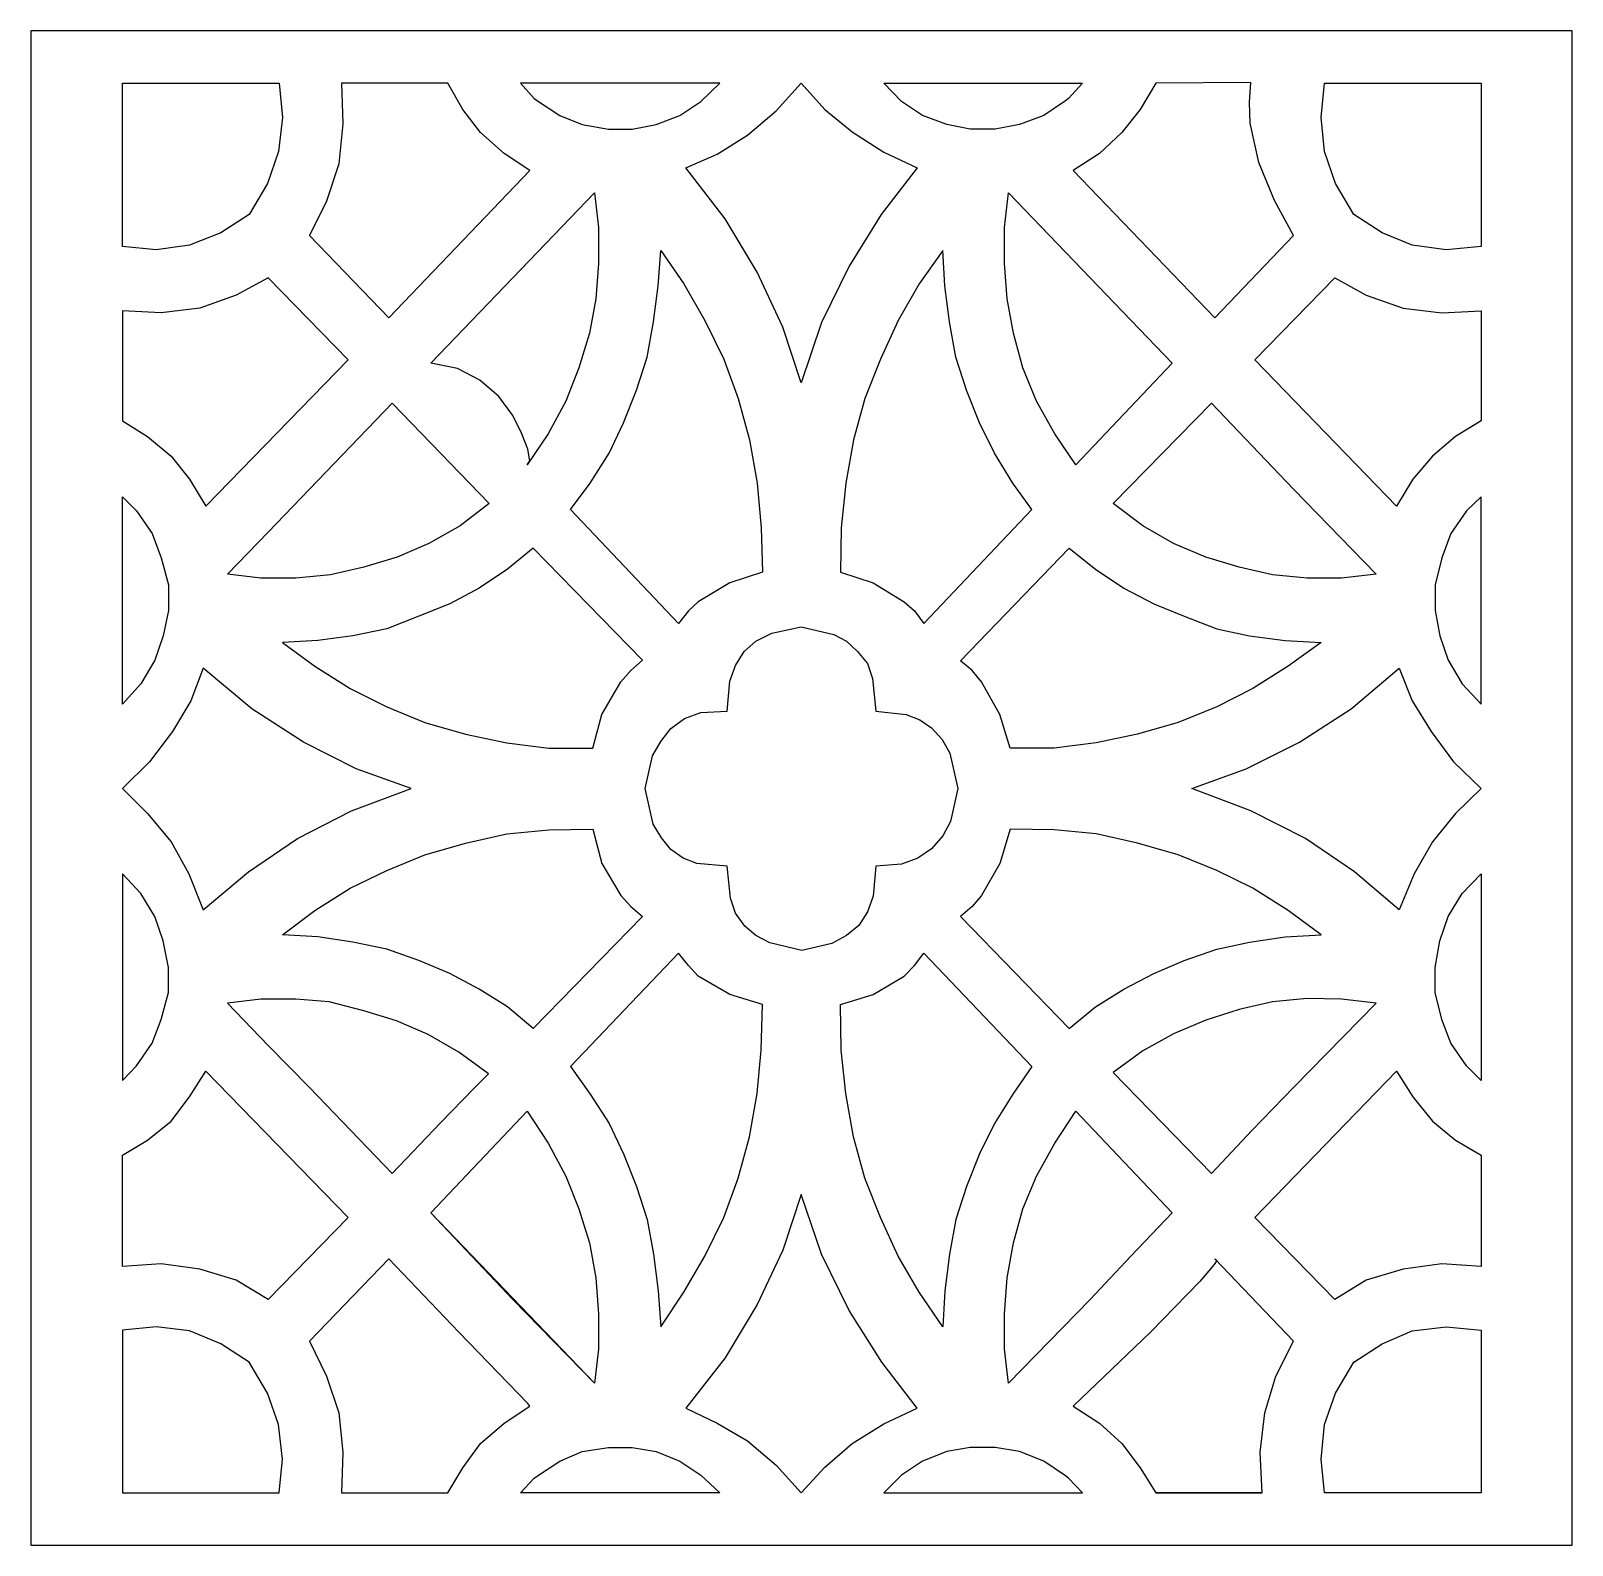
# Model space of a CAD drawing. Header units: centimetres. Extents: x -10.46 to -1.5, y -9 to -0.2.
import ezdxf

# ---------------------------------------------------------------- set-up
doc = ezdxf.new("R2010")
doc.units = ezdxf.units.CM
doc.header["$MEASUREMENT"] = 0
doc.layers.add('layer 1', color=7, linetype='Continuous')

msp = doc.modelspace()

# ---------------------------------------------------------------- linework, layer by layer
at = {"layer": 'layer 1', "color": 250}
for points, knots in [([(-10.46001, -0.19599), (-10.46001, -0.19599), (-1.49953, -0.19599), (-1.49953, -0.19599), (-1.49953, -0.19599), (-1.49953, -0.19599), (-1.49953, -9.00021), (-1.49953, -9.00021), (-1.49953, -9.00021), (-1.49953, -9.00021), (-10.46001, -9.00021), (-10.46001, -9.00021), (-10.46001, -9.00021), (-10.46001, -9.00021), (-10.46001, -0.19599), (-10.46001, -0.19599)], [0, 0, 0, 0, 0.2, 0.2, 0.2, 0.2, 0.4, 0.4, 0.4, 0.4, 0.6, 0.6, 0.6, 0.6, 1, 1, 1, 1]), ([(-9.92641, -1.44988), (-9.92641, -1.44988), (-9.73204, -1.46891), (-9.73204, -1.46891), (-9.73204, -1.46891), (-9.73204, -1.46891), (-9.53768, -1.44233), (-9.53768, -1.44233), (-9.53768, -1.44233), (-9.53768, -1.44233), (-9.35472, -1.36989), (-9.35472, -1.36989), (-9.35472, -1.36989), (-9.35472, -1.36989), (-9.1908, -1.26316), (-9.1908, -1.26316), (-9.1908, -1.26316), (-9.1908, -1.26316), (-9.0841, -1.08406), (-9.0841, -1.08406), (-9.0841, -1.08406), (-9.0841, -1.08406), (-9.01933, -0.89729), (-9.01933, -0.89729), (-9.01933, -0.89729), (-9.01933, -0.89729), (-8.99644, -0.69909), (-8.99644, -0.69909), (-8.99644, -0.69909), (-8.99644, -0.69909), (-9.01554, -0.5009), (-9.01554, -0.5009), (-9.01554, -0.5009), (-9.01554, -0.5009), (-9.92641, -0.5009), (-9.92641, -0.5009), (-9.92641, -0.5009), (-9.92641, -0.5009), (-9.92641, -1.44988), (-9.92641, -1.44988)], [0, 0, 0, 0, 0.0909091, 0.0909091, 0.0909091, 0.0909091, 0.1818182, 0.1818182, 0.1818182, 0.1818182, 0.2727273, 0.2727273, 0.2727273, 0.2727273, 0.3636364, 0.3636364, 0.3636364, 0.3636364, 0.4545455, 0.4545455, 0.4545455, 0.4545455, 0.5454545, 0.5454545, 0.5454545, 0.5454545, 0.6363636, 0.6363636, 0.6363636, 0.6363636, 0.7272727, 0.7272727, 0.7272727, 0.7272727, 0.8181818, 0.8181818, 0.8181818, 0.8181818, 1, 1, 1, 1]), ([(-8.37899, -1.86537), (-8.37899, -1.86537), (-8.84018, -1.38513), (-8.84018, -1.38513), (-8.84018, -1.38513), (-8.84018, -1.38513), (-8.74108, -1.18693), (-8.74108, -1.18693), (-8.74108, -1.18693), (-8.74108, -1.18693), (-8.66871, -0.96968), (-8.66871, -0.96968), (-8.66871, -0.96968), (-8.66871, -0.96968), (-8.6458, -0.73721), (-8.6458, -0.73721), (-8.6458, -0.73721), (-8.6458, -0.73721), (-8.65346, -0.5009), (-8.65346, -0.5009), (-8.65346, -0.5009), (-8.65346, -0.5009), (-8.03604, -0.5009), (-8.03604, -0.5009), (-8.03604, -0.5009), (-8.03604, -0.5009), (-7.94833, -0.65336), (-7.94833, -0.65336), (-7.94833, -0.65336), (-7.94833, -0.65336), (-7.84545, -0.78672), (-7.84545, -0.78672), (-7.84545, -0.78672), (-7.84545, -0.78672), (-7.70823, -0.9087), (-7.70823, -0.9087), (-7.70823, -0.9087), (-7.70823, -0.9087), (-7.55958, -1.00781), (-7.55958, -1.00781), (-7.55958, -1.00781), (-7.55958, -1.00781), (-8.37899, -1.86537), (-8.37899, -1.86537)], [0, 0, 0, 0, 0.0833333, 0.0833333, 0.0833333, 0.0833333, 0.1666667, 0.1666667, 0.1666667, 0.1666667, 0.25, 0.25, 0.25, 0.25, 0.3333333, 0.3333333, 0.3333333, 0.3333333, 0.4166667, 0.4166667, 0.4166667, 0.4166667, 0.5, 0.5, 0.5, 0.5, 0.5833333, 0.5833333, 0.5833333, 0.5833333, 0.6666667, 0.6666667, 0.6666667, 0.6666667, 0.75, 0.75, 0.75, 0.75, 0.8333333, 0.8333333, 0.8333333, 0.8333333, 1, 1, 1, 1]), ([(-6.45424, -0.5009), (-6.45424, -0.5009), (-6.56481, -0.6076), (-6.56481, -0.6076), (-6.56481, -0.6076), (-6.56481, -0.6076), (-6.68678, -0.68763), (-6.68678, -0.68763), (-6.68678, -0.68763), (-6.68678, -0.68763), (-6.82399, -0.74099), (-6.82399, -0.74099), (-6.82399, -0.74099), (-6.82399, -0.74099), (-6.96503, -0.76771), (-6.96503, -0.76771), (-6.96503, -0.76771), (-6.96503, -0.76771), (-7.10221, -0.76771), (-7.10221, -0.76771), (-7.10221, -0.76771), (-7.10221, -0.76771), (-7.2547, -0.74099), (-7.2547, -0.74099), (-7.2547, -0.74099), (-7.2547, -0.74099), (-7.38423, -0.68763), (-7.38423, -0.68763), (-7.38423, -0.68763), (-7.38423, -0.68763), (-7.51385, -0.60382), (-7.51385, -0.60382), (-7.51385, -0.60382), (-7.51385, -0.60382), (-7.53293, -0.58856), (-7.53293, -0.58856), (-7.53293, -0.58856), (-7.53293, -0.58856), (-7.61294, -0.5009), (-7.61294, -0.5009), (-7.61294, -0.5009), (-7.61294, -0.5009), (-6.45424, -0.5009), (-6.45424, -0.5009)], [0, 0, 0, 0, 0.0833333, 0.0833333, 0.0833333, 0.0833333, 0.1666667, 0.1666667, 0.1666667, 0.1666667, 0.25, 0.25, 0.25, 0.25, 0.3333333, 0.3333333, 0.3333333, 0.3333333, 0.4166667, 0.4166667, 0.4166667, 0.4166667, 0.5, 0.5, 0.5, 0.5, 0.5833333, 0.5833333, 0.5833333, 0.5833333, 0.6666667, 0.6666667, 0.6666667, 0.6666667, 0.75, 0.75, 0.75, 0.75, 0.8333333, 0.8333333, 0.8333333, 0.8333333, 1, 1, 1, 1]), ([(-5.9817, -0.5009), (-5.9817, -0.5009), (-6.12652, -0.66102), (-6.12652, -0.66102), (-6.12652, -0.66102), (-6.12652, -0.66102), (-6.29418, -0.80196), (-6.29418, -0.80196), (-6.29418, -0.80196), (-6.29418, -0.80196), (-6.46957, -0.91256), (-6.46957, -0.91256), (-6.46957, -0.91256), (-6.46957, -0.91256), (-6.65246, -0.99256), (-6.65246, -0.99256), (-6.65246, -0.99256), (-6.65246, -0.99256), (-6.42382, -1.28978), (-6.42382, -1.28978), (-6.42382, -1.28978), (-6.42382, -1.28978), (-6.23707, -1.59859), (-6.23707, -1.59859), (-6.23707, -1.59859), (-6.23707, -1.59859), (-6.08837, -1.91875), (-6.08837, -1.91875), (-6.08837, -1.91875), (-6.08837, -1.91875), (-5.9817, -2.2427), (-5.9817, -2.2427), (-5.9817, -2.2427), (-5.9817, -2.2427), (-5.86353, -1.89206), (-5.86353, -1.89206), (-5.86353, -1.89206), (-5.86353, -1.89206), (-5.70347, -1.56429), (-5.70347, -1.56429), (-5.70347, -1.56429), (-5.70347, -1.56429), (-5.51669, -1.26316), (-5.51669, -1.26316), (-5.51669, -1.26316), (-5.51669, -1.26316), (-5.30707, -0.99256), (-5.30707, -0.99256), (-5.30707, -0.99256), (-5.30707, -0.99256), (-5.50145, -0.90107), (-5.50145, -0.90107), (-5.50145, -0.90107), (-5.50145, -0.90107), (-5.68443, -0.78289), (-5.68443, -0.78289), (-5.68443, -0.78289), (-5.68443, -0.78289), (-5.84448, -0.65336), (-5.84448, -0.65336), (-5.84448, -0.65336), (-5.84448, -0.65336), (-5.9817, -0.5009), (-5.9817, -0.5009)], [0, 0, 0, 0, 0.0588235, 0.0588235, 0.0588235, 0.0588235, 0.1176471, 0.1176471, 0.1176471, 0.1176471, 0.1764706, 0.1764706, 0.1764706, 0.1764706, 0.2352941, 0.2352941, 0.2352941, 0.2352941, 0.2941176, 0.2941176, 0.2941176, 0.2941176, 0.3529412, 0.3529412, 0.3529412, 0.3529412, 0.4117647, 0.4117647, 0.4117647, 0.4117647, 0.4705882, 0.4705882, 0.4705882, 0.4705882, 0.5294118, 0.5294118, 0.5294118, 0.5294118, 0.5882353, 0.5882353, 0.5882353, 0.5882353, 0.6470588, 0.6470588, 0.6470588, 0.6470588, 0.7058824, 0.7058824, 0.7058824, 0.7058824, 0.7647059, 0.7647059, 0.7647059, 0.7647059, 0.8235294, 0.8235294, 0.8235294, 0.8235294, 0.8823529, 0.8823529, 0.8823529, 0.8823529, 1, 1, 1, 1]), ([(-5.50145, -0.5009), (-5.50145, -0.5009), (-5.39853, -0.6076), (-5.39853, -0.6076), (-5.39853, -0.6076), (-5.39853, -0.6076), (-5.27663, -0.68763), (-5.27663, -0.68763), (-5.27663, -0.68763), (-5.27663, -0.68763), (-5.13557, -0.74099), (-5.13557, -0.74099), (-5.13557, -0.74099), (-5.13557, -0.74099), (-4.99836, -0.76771), (-4.99836, -0.76771), (-4.99836, -0.76771), (-4.99836, -0.76771), (-4.85352, -0.76771), (-4.85352, -0.76771), (-4.85352, -0.76771), (-4.85352, -0.76771), (-4.7125, -0.74099), (-4.7125, -0.74099), (-4.7125, -0.74099), (-4.7125, -0.74099), (-4.57147, -0.68763), (-4.57147, -0.68763), (-4.57147, -0.68763), (-4.57147, -0.68763), (-4.44571, -0.60382), (-4.44571, -0.60382), (-4.44571, -0.60382), (-4.44571, -0.60382), (-4.42665, -0.58856), (-4.42665, -0.58856), (-4.42665, -0.58856), (-4.42665, -0.58856), (-4.34661, -0.5009), (-4.34661, -0.5009), (-4.34661, -0.5009), (-4.34661, -0.5009), (-5.50145, -0.5009), (-5.50145, -0.5009)], [0, 0, 0, 0, 0.0833333, 0.0833333, 0.0833333, 0.0833333, 0.1666667, 0.1666667, 0.1666667, 0.1666667, 0.25, 0.25, 0.25, 0.25, 0.3333333, 0.3333333, 0.3333333, 0.3333333, 0.4166667, 0.4166667, 0.4166667, 0.4166667, 0.5, 0.5, 0.5, 0.5, 0.5833333, 0.5833333, 0.5833333, 0.5833333, 0.6666667, 0.6666667, 0.6666667, 0.6666667, 0.75, 0.75, 0.75, 0.75, 0.8333333, 0.8333333, 0.8333333, 0.8333333, 1, 1, 1, 1]), ([(-4.39999, -1.00781), (-4.39999, -1.00781), (-4.24753, -0.9087), (-4.24753, -0.9087), (-4.24753, -0.9087), (-4.24753, -0.9087), (-4.11792, -0.78672), (-4.11792, -0.78672), (-4.11792, -0.78672), (-4.11792, -0.78672), (-4.01123, -0.65336), (-4.01123, -0.65336), (-4.01123, -0.65336), (-4.01123, -0.65336), (-3.91977, -0.5009), (-3.91977, -0.5009), (-3.91977, -0.5009), (-3.91977, -0.5009), (-3.36707, -0.49708), (-3.36707, -0.49708), (-3.36707, -0.49708), (-3.36707, -0.49708), (-3.37473, -0.61142), (-3.37473, -0.61142), (-3.37473, -0.61142), (-3.37473, -0.61142), (-3.37095, -0.73335), (-3.37095, -0.73335), (-3.37095, -0.73335), (-3.37095, -0.73335), (-3.32136, -0.96208), (-3.32136, -0.96208), (-3.32136, -0.96208), (-3.32136, -0.96208), (-3.22988, -1.18312), (-3.22988, -1.18312), (-3.22988, -1.18312), (-3.22988, -1.18312), (-3.11935, -1.38513), (-3.11935, -1.38513), (-3.11935, -1.38513), (-3.11935, -1.38513), (-3.57668, -1.86537), (-3.57668, -1.86537), (-3.57668, -1.86537), (-3.57668, -1.86537), (-4.39999, -1.00781), (-4.39999, -1.00781)], [0, 0, 0, 0, 0.0769231, 0.0769231, 0.0769231, 0.0769231, 0.1538462, 0.1538462, 0.1538462, 0.1538462, 0.2307692, 0.2307692, 0.2307692, 0.2307692, 0.3076923, 0.3076923, 0.3076923, 0.3076923, 0.3846154, 0.3846154, 0.3846154, 0.3846154, 0.4615385, 0.4615385, 0.4615385, 0.4615385, 0.5384615, 0.5384615, 0.5384615, 0.5384615, 0.6153846, 0.6153846, 0.6153846, 0.6153846, 0.6923077, 0.6923077, 0.6923077, 0.6923077, 0.7692308, 0.7692308, 0.7692308, 0.7692308, 0.8461538, 0.8461538, 0.8461538, 0.8461538, 1, 1, 1, 1]), ([(-2.94024, -0.5009), (-2.94024, -0.5009), (-2.9593, -0.69909), (-2.9593, -0.69909), (-2.9593, -0.69909), (-2.9593, -0.69909), (-2.94024, -0.89729), (-2.94024, -0.89729), (-2.94024, -0.89729), (-2.94024, -0.89729), (-2.87544, -1.08406), (-2.87544, -1.08406), (-2.87544, -1.08406), (-2.87544, -1.08406), (-2.76872, -1.26316), (-2.76872, -1.26316), (-2.76872, -1.26316), (-2.76872, -1.26316), (-2.60486, -1.36989), (-2.60486, -1.36989), (-2.60486, -1.36989), (-2.60486, -1.36989), (-2.42952, -1.44233), (-2.42952, -1.44233), (-2.42952, -1.44233), (-2.42952, -1.44233), (-2.23129, -1.46891), (-2.23129, -1.46891), (-2.23129, -1.46891), (-2.23129, -1.46891), (-2.0293, -1.44988), (-2.0293, -1.44988), (-2.0293, -1.44988), (-2.0293, -1.44988), (-2.0293, -0.5009), (-2.0293, -0.5009), (-2.0293, -0.5009), (-2.0293, -0.5009), (-2.94024, -0.5009), (-2.94024, -0.5009)], [0, 0, 0, 0, 0.0909091, 0.0909091, 0.0909091, 0.0909091, 0.1818182, 0.1818182, 0.1818182, 0.1818182, 0.2727273, 0.2727273, 0.2727273, 0.2727273, 0.3636364, 0.3636364, 0.3636364, 0.3636364, 0.4545455, 0.4545455, 0.4545455, 0.4545455, 0.5454545, 0.5454545, 0.5454545, 0.5454545, 0.6363636, 0.6363636, 0.6363636, 0.6363636, 0.7272727, 0.7272727, 0.7272727, 0.7272727, 0.8181818, 0.8181818, 0.8181818, 0.8181818, 1, 1, 1, 1]), ([(-7.57478, -2.7191), (-7.57478, -2.7191), (-7.45286, -2.53996), (-7.45286, -2.53996), (-7.45286, -2.53996), (-7.45286, -2.53996), (-7.34996, -2.34939), (-7.34996, -2.34939), (-7.34996, -2.34939), (-7.34996, -2.34939), (-7.27376, -2.15506), (-7.27376, -2.15506), (-7.27376, -2.15506), (-7.27376, -2.15506), (-7.21276, -1.95302), (-7.21276, -1.95302), (-7.21276, -1.95302), (-7.21276, -1.95302), (-7.17462, -1.75482), (-7.17462, -1.75482), (-7.17462, -1.75482), (-7.17462, -1.75482), (-7.15939, -1.54896), (-7.15939, -1.54896), (-7.15939, -1.54896), (-7.15939, -1.54896), (-7.15939, -1.33939), (-7.15939, -1.33939), (-7.15939, -1.33939), (-7.15939, -1.33939), (-7.18231, -1.1374), (-7.18231, -1.1374), (-7.18231, -1.1374), (-7.18231, -1.1374), (-7.65867, -1.63287), (-7.65867, -1.63287), (-7.65867, -1.63287), (-7.65867, -1.63287), (-8.13511, -2.12833), (-8.13511, -2.12833), (-8.13511, -2.12833), (-8.13511, -2.12833), (-7.97882, -2.15882), (-7.97882, -2.15882), (-7.97882, -2.15882), (-7.97882, -2.15882), (-7.84927, -2.22746), (-7.84927, -2.22746), (-7.84927, -2.22746), (-7.84927, -2.22746), (-7.73871, -2.32274), (-7.73871, -2.32274), (-7.73871, -2.32274), (-7.73871, -2.32274), (-7.65867, -2.43323), (-7.65867, -2.43323), (-7.65867, -2.43323), (-7.65867, -2.43323), (-7.60534, -2.53996), (-7.60534, -2.53996), (-7.60534, -2.53996), (-7.60534, -2.53996), (-7.57099, -2.62766), (-7.57099, -2.62766), (-7.57099, -2.62766), (-7.57099, -2.62766), (-7.55958, -2.69622), (-7.55958, -2.69622), (-7.55958, -2.69622), (-7.55958, -2.69622), (-7.57478, -2.7191), (-7.57478, -2.7191)], [0, 0, 0, 0, 0.0526316, 0.0526316, 0.0526316, 0.0526316, 0.1052632, 0.1052632, 0.1052632, 0.1052632, 0.1578947, 0.1578947, 0.1578947, 0.1578947, 0.2105263, 0.2105263, 0.2105263, 0.2105263, 0.2631579, 0.2631579, 0.2631579, 0.2631579, 0.3157895, 0.3157895, 0.3157895, 0.3157895, 0.3684211, 0.3684211, 0.3684211, 0.3684211, 0.4210526, 0.4210526, 0.4210526, 0.4210526, 0.4736842, 0.4736842, 0.4736842, 0.4736842, 0.5263158, 0.5263158, 0.5263158, 0.5263158, 0.5789474, 0.5789474, 0.5789474, 0.5789474, 0.6315789, 0.6315789, 0.6315789, 0.6315789, 0.6842105, 0.6842105, 0.6842105, 0.6842105, 0.7368421, 0.7368421, 0.7368421, 0.7368421, 0.7894737, 0.7894737, 0.7894737, 0.7894737, 0.8421053, 0.8421053, 0.8421053, 0.8421053, 0.8947368, 0.8947368, 0.8947368, 0.8947368, 1, 1, 1, 1]), ([(-4.77733, -1.1374), (-4.77733, -1.1374), (-4.80016, -1.33939), (-4.80016, -1.33939), (-4.80016, -1.33939), (-4.80016, -1.33939), (-4.80016, -1.54896), (-4.80016, -1.54896), (-4.80016, -1.54896), (-4.80016, -1.54896), (-4.78491, -1.75482), (-4.78491, -1.75482), (-4.78491, -1.75482), (-4.78491, -1.75482), (-4.74683, -1.95302), (-4.74683, -1.95302), (-4.74683, -1.95302), (-4.74683, -1.95302), (-4.69343, -2.15506), (-4.69343, -2.15506), (-4.69343, -2.15506), (-4.69343, -2.15506), (-4.61342, -2.34939), (-4.61342, -2.34939), (-4.61342, -2.34939), (-4.61342, -2.34939), (-4.50665, -2.53996), (-4.50665, -2.53996), (-4.50665, -2.53996), (-4.50665, -2.53996), (-4.38473, -2.7191), (-4.38473, -2.7191), (-4.38473, -2.7191), (-4.38473, -2.7191), (-3.82448, -2.12833), (-3.82448, -2.12833), (-3.82448, -2.12833), (-3.82448, -2.12833), (-4.30089, -1.63287), (-4.30089, -1.63287), (-4.30089, -1.63287), (-4.30089, -1.63287), (-4.77733, -1.1374), (-4.77733, -1.1374)], [0, 0, 0, 0, 0.0833333, 0.0833333, 0.0833333, 0.0833333, 0.1666667, 0.1666667, 0.1666667, 0.1666667, 0.25, 0.25, 0.25, 0.25, 0.3333333, 0.3333333, 0.3333333, 0.3333333, 0.4166667, 0.4166667, 0.4166667, 0.4166667, 0.5, 0.5, 0.5, 0.5, 0.5833333, 0.5833333, 0.5833333, 0.5833333, 0.6666667, 0.6666667, 0.6666667, 0.6666667, 0.75, 0.75, 0.75, 0.75, 0.8333333, 0.8333333, 0.8333333, 0.8333333, 1, 1, 1, 1]), ([(-6.69436, -3.64145), (-6.69436, -3.64145), (-6.63728, -3.56904), (-6.63728, -3.56904), (-6.63728, -3.56904), (-6.63728, -3.56904), (-6.58005, -3.51569), (-6.58005, -3.51569), (-6.58005, -3.51569), (-6.58005, -3.51569), (-6.39712, -3.40516), (-6.39712, -3.40516), (-6.39712, -3.40516), (-6.39712, -3.40516), (-6.20654, -3.34417), (-6.20654, -3.34417), (-6.20654, -3.34417), (-6.20654, -3.34417), (-6.21418, -3.08502), (-6.21418, -3.08502), (-6.21418, -3.08502), (-6.21418, -3.08502), (-6.23707, -2.82584), (-6.23707, -2.82584), (-6.23707, -2.82584), (-6.23707, -2.82584), (-6.2828, -2.57427), (-6.2828, -2.57427), (-6.2828, -2.57427), (-6.2828, -2.57427), (-6.3476, -2.33412), (-6.3476, -2.33412), (-6.3476, -2.33412), (-6.3476, -2.33412), (-6.43138, -2.10551), (-6.43138, -2.10551), (-6.43138, -2.10551), (-6.43138, -2.10551), (-6.5419, -1.88057), (-6.5419, -1.88057), (-6.5419, -1.88057), (-6.5419, -1.88057), (-6.66391, -1.66716), (-6.66391, -1.66716), (-6.66391, -1.66716), (-6.66391, -1.66716), (-6.79729, -1.47275), (-6.79729, -1.47275), (-6.79729, -1.47275), (-6.79729, -1.47275), (-6.81252, -1.67863), (-6.81252, -1.67863), (-6.81252, -1.67863), (-6.81252, -1.67863), (-6.83922, -1.88821), (-6.83922, -1.88821), (-6.83922, -1.88821), (-6.83922, -1.88821), (-6.87738, -2.094), (-6.87738, -2.094), (-6.87738, -2.094), (-6.87738, -2.094), (-6.93833, -2.28458), (-6.93833, -2.28458), (-6.93833, -2.28458), (-6.93833, -2.28458), (-7.01455, -2.47517), (-7.01455, -2.47517), (-7.01455, -2.47517), (-7.01455, -2.47517), (-7.09838, -2.65047), (-7.09838, -2.65047), (-7.09838, -2.65047), (-7.09838, -2.65047), (-7.20896, -2.82584), (-7.20896, -2.82584), (-7.20896, -2.82584), (-7.20896, -2.82584), (-7.32329, -2.97826), (-7.32329, -2.97826), (-7.32329, -2.97826), (-7.32329, -2.97826), (-6.69436, -3.64145), (-6.69436, -3.64145)], [0, 0, 0, 0, 0.0454545, 0.0454545, 0.0454545, 0.0454545, 0.0909091, 0.0909091, 0.0909091, 0.0909091, 0.1363636, 0.1363636, 0.1363636, 0.1363636, 0.1818182, 0.1818182, 0.1818182, 0.1818182, 0.2272727, 0.2272727, 0.2272727, 0.2272727, 0.2727273, 0.2727273, 0.2727273, 0.2727273, 0.3181818, 0.3181818, 0.3181818, 0.3181818, 0.3636364, 0.3636364, 0.3636364, 0.3636364, 0.4090909, 0.4090909, 0.4090909, 0.4090909, 0.4545455, 0.4545455, 0.4545455, 0.4545455, 0.5, 0.5, 0.5, 0.5, 0.5454545, 0.5454545, 0.5454545, 0.5454545, 0.5909091, 0.5909091, 0.5909091, 0.5909091, 0.6363636, 0.6363636, 0.6363636, 0.6363636, 0.6818182, 0.6818182, 0.6818182, 0.6818182, 0.7272727, 0.7272727, 0.7272727, 0.7272727, 0.7727273, 0.7727273, 0.7727273, 0.7727273, 0.8181818, 0.8181818, 0.8181818, 0.8181818, 0.8636364, 0.8636364, 0.8636364, 0.8636364, 0.9090909, 0.9090909, 0.9090909, 0.9090909, 1, 1, 1, 1]), ([(-5.26893, -3.64145), (-5.26893, -3.64145), (-5.32235, -3.56904), (-5.32235, -3.56904), (-5.32235, -3.56904), (-5.32235, -3.56904), (-5.38329, -3.51569), (-5.38329, -3.51569), (-5.38329, -3.51569), (-5.38329, -3.51569), (-5.56247, -3.40516), (-5.56247, -3.40516), (-5.56247, -3.40516), (-5.56247, -3.40516), (-5.75301, -3.34417), (-5.75301, -3.34417), (-5.75301, -3.34417), (-5.75301, -3.34417), (-5.74917, -3.08502), (-5.74917, -3.08502), (-5.74917, -3.08502), (-5.74917, -3.08502), (-5.72252, -2.82584), (-5.72252, -2.82584), (-5.72252, -2.82584), (-5.72252, -2.82584), (-5.67673, -2.57427), (-5.67673, -2.57427), (-5.67673, -2.57427), (-5.67673, -2.57427), (-5.61201, -2.33412), (-5.61201, -2.33412), (-5.61201, -2.33412), (-5.61201, -2.33412), (-5.52051, -2.10551), (-5.52051, -2.10551), (-5.52051, -2.10551), (-5.52051, -2.10551), (-5.41757, -1.88057), (-5.41757, -1.88057), (-5.41757, -1.88057), (-5.41757, -1.88057), (-5.29561, -1.66716), (-5.29561, -1.66716), (-5.29561, -1.66716), (-5.29561, -1.66716), (-5.15845, -1.47275), (-5.15845, -1.47275), (-5.15845, -1.47275), (-5.15845, -1.47275), (-5.14701, -1.67863), (-5.14701, -1.67863), (-5.14701, -1.67863), (-5.14701, -1.67863), (-5.12033, -1.88821), (-5.12033, -1.88821), (-5.12033, -1.88821), (-5.12033, -1.88821), (-5.08222, -2.094), (-5.08222, -2.094), (-5.08222, -2.094), (-5.08222, -2.094), (-5.02124, -2.28458), (-5.02124, -2.28458), (-5.02124, -2.28458), (-5.02124, -2.28458), (-4.945, -2.47517), (-4.945, -2.47517), (-4.945, -2.47517), (-4.945, -2.47517), (-4.85732, -2.65047), (-4.85732, -2.65047), (-4.85732, -2.65047), (-4.85732, -2.65047), (-4.75063, -2.82584), (-4.75063, -2.82584), (-4.75063, -2.82584), (-4.75063, -2.82584), (-4.64009, -2.97826), (-4.64009, -2.97826), (-4.64009, -2.97826), (-4.64009, -2.97826), (-5.26893, -3.64145), (-5.26893, -3.64145)], [0, 0, 0, 0, 0.0454545, 0.0454545, 0.0454545, 0.0454545, 0.0909091, 0.0909091, 0.0909091, 0.0909091, 0.1363636, 0.1363636, 0.1363636, 0.1363636, 0.1818182, 0.1818182, 0.1818182, 0.1818182, 0.2272727, 0.2272727, 0.2272727, 0.2272727, 0.2727273, 0.2727273, 0.2727273, 0.2727273, 0.3181818, 0.3181818, 0.3181818, 0.3181818, 0.3636364, 0.3636364, 0.3636364, 0.3636364, 0.4090909, 0.4090909, 0.4090909, 0.4090909, 0.4545455, 0.4545455, 0.4545455, 0.4545455, 0.5, 0.5, 0.5, 0.5, 0.5454545, 0.5454545, 0.5454545, 0.5454545, 0.5909091, 0.5909091, 0.5909091, 0.5909091, 0.6363636, 0.6363636, 0.6363636, 0.6363636, 0.6818182, 0.6818182, 0.6818182, 0.6818182, 0.7272727, 0.7272727, 0.7272727, 0.7272727, 0.7727273, 0.7727273, 0.7727273, 0.7727273, 0.8181818, 0.8181818, 0.8181818, 0.8181818, 0.8636364, 0.8636364, 0.8636364, 0.8636364, 0.9090909, 0.9090909, 0.9090909, 0.9090909, 1, 1, 1, 1]), ([(-9.44239, -2.95923), (-9.44239, -2.95923), (-9.53768, -2.80296), (-9.53768, -2.80296), (-9.53768, -2.80296), (-9.53768, -2.80296), (-9.64436, -2.66954), (-9.64436, -2.66954), (-9.64436, -2.66954), (-9.64436, -2.66954), (-9.78157, -2.55525), (-9.78157, -2.55525), (-9.78157, -2.55525), (-9.78157, -2.55525), (-9.92641, -2.46375), (-9.92641, -2.46375), (-9.92641, -2.46375), (-9.92641, -2.46375), (-9.92641, -1.82344), (-9.92641, -1.82344), (-9.92641, -1.82344), (-9.92641, -1.82344), (-9.70155, -1.83484), (-9.70155, -1.83484), (-9.70155, -1.83484), (-9.70155, -1.83484), (-9.47665, -1.80818), (-9.47665, -1.80818), (-9.47665, -1.80818), (-9.47665, -1.80818), (-9.26706, -1.73197), (-9.26706, -1.73197), (-9.26706, -1.73197), (-9.26706, -1.73197), (-9.08031, -1.63287), (-9.08031, -1.63287), (-9.08031, -1.63287), (-9.08031, -1.63287), (-8.61529, -2.10929), (-8.61529, -2.10929), (-8.61529, -2.10929), (-8.61529, -2.10929), (-9.44239, -2.95923), (-9.44239, -2.95923)], [0, 0, 0, 0, 0.0833333, 0.0833333, 0.0833333, 0.0833333, 0.1666667, 0.1666667, 0.1666667, 0.1666667, 0.25, 0.25, 0.25, 0.25, 0.3333333, 0.3333333, 0.3333333, 0.3333333, 0.4166667, 0.4166667, 0.4166667, 0.4166667, 0.5, 0.5, 0.5, 0.5, 0.5833333, 0.5833333, 0.5833333, 0.5833333, 0.6666667, 0.6666667, 0.6666667, 0.6666667, 0.75, 0.75, 0.75, 0.75, 0.8333333, 0.8333333, 0.8333333, 0.8333333, 1, 1, 1, 1]), ([(-2.521, -2.95923), (-2.521, -2.95923), (-2.42572, -2.80296), (-2.42572, -2.80296), (-2.42572, -2.80296), (-2.42572, -2.80296), (-2.31135, -2.66954), (-2.31135, -2.66954), (-2.31135, -2.66954), (-2.31135, -2.66954), (-2.17797, -2.55525), (-2.17797, -2.55525), (-2.17797, -2.55525), (-2.17797, -2.55525), (-2.0293, -2.46375), (-2.0293, -2.46375), (-2.0293, -2.46375), (-2.0293, -2.46375), (-2.0293, -1.82344), (-2.0293, -1.82344), (-2.0293, -1.82344), (-2.0293, -1.82344), (-2.258, -1.83484), (-2.258, -1.83484), (-2.258, -1.83484), (-2.258, -1.83484), (-2.48283, -1.80818), (-2.48283, -1.80818), (-2.48283, -1.80818), (-2.48283, -1.80818), (-2.69631, -1.73197), (-2.69631, -1.73197), (-2.69631, -1.73197), (-2.69631, -1.73197), (-2.87925, -1.63287), (-2.87925, -1.63287), (-2.87925, -1.63287), (-2.87925, -1.63287), (-3.34423, -2.10929), (-3.34423, -2.10929), (-3.34423, -2.10929), (-3.34423, -2.10929), (-2.521, -2.95923), (-2.521, -2.95923)], [0, 0, 0, 0, 0.0833333, 0.0833333, 0.0833333, 0.0833333, 0.1666667, 0.1666667, 0.1666667, 0.1666667, 0.25, 0.25, 0.25, 0.25, 0.3333333, 0.3333333, 0.3333333, 0.3333333, 0.4166667, 0.4166667, 0.4166667, 0.4166667, 0.5, 0.5, 0.5, 0.5, 0.5833333, 0.5833333, 0.5833333, 0.5833333, 0.6666667, 0.6666667, 0.6666667, 0.6666667, 0.75, 0.75, 0.75, 0.75, 0.8333333, 0.8333333, 0.8333333, 0.8333333, 1, 1, 1, 1]), ([(-9.31661, -3.35556), (-9.31661, -3.35556), (-9.12227, -3.37846), (-9.12227, -3.37846), (-9.12227, -3.37846), (-9.12227, -3.37846), (-8.92025, -3.37846), (-8.92025, -3.37846), (-8.92025, -3.37846), (-8.92025, -3.37846), (-8.71822, -3.3594), (-8.71822, -3.3594), (-8.71822, -3.3594), (-8.71822, -3.3594), (-8.52384, -3.31365), (-8.52384, -3.31365), (-8.52384, -3.31365), (-8.52384, -3.31365), (-8.3295, -3.25649), (-8.3295, -3.25649), (-8.3295, -3.25649), (-8.3295, -3.25649), (-8.14649, -3.17643), (-8.14649, -3.17643), (-8.14649, -3.17643), (-8.14649, -3.17643), (-7.96363, -3.07353), (-7.96363, -3.07353), (-7.96363, -3.07353), (-7.96363, -3.07353), (-7.79591, -2.94395), (-7.79591, -2.94395), (-7.79591, -2.94395), (-7.79591, -2.94395), (-8.35994, -2.36083), (-8.35994, -2.36083), (-8.35994, -2.36083), (-8.35994, -2.36083), (-8.84018, -2.8601), (-8.84018, -2.8601), (-8.84018, -2.8601), (-8.84018, -2.8601), (-9.08031, -3.11166), (-9.08031, -3.11166), (-9.08031, -3.11166), (-9.08031, -3.11166), (-9.31661, -3.35556), (-9.31661, -3.35556)], [0, 0, 0, 0, 0.0769231, 0.0769231, 0.0769231, 0.0769231, 0.1538462, 0.1538462, 0.1538462, 0.1538462, 0.2307692, 0.2307692, 0.2307692, 0.2307692, 0.3076923, 0.3076923, 0.3076923, 0.3076923, 0.3846154, 0.3846154, 0.3846154, 0.3846154, 0.4615385, 0.4615385, 0.4615385, 0.4615385, 0.5384615, 0.5384615, 0.5384615, 0.5384615, 0.6153846, 0.6153846, 0.6153846, 0.6153846, 0.6923077, 0.6923077, 0.6923077, 0.6923077, 0.7692308, 0.7692308, 0.7692308, 0.7692308, 0.8461538, 0.8461538, 0.8461538, 0.8461538, 1, 1, 1, 1]), ([(-4.16749, -2.94395), (-4.16749, -2.94395), (-3.996, -3.07353), (-3.996, -3.07353), (-3.996, -3.07353), (-3.996, -3.07353), (-3.81681, -3.17643), (-3.81681, -3.17643), (-3.81681, -3.17643), (-3.81681, -3.17643), (-3.63007, -3.25649), (-3.63007, -3.25649), (-3.63007, -3.25649), (-3.63007, -3.25649), (-3.43567, -3.31365), (-3.43567, -3.31365), (-3.43567, -3.31365), (-3.43567, -3.31365), (-3.2413, -3.3594), (-3.2413, -3.3594), (-3.2413, -3.3594), (-3.2413, -3.3594), (-3.03931, -3.37846), (-3.03931, -3.37846), (-3.03931, -3.37846), (-3.03931, -3.37846), (-2.8411, -3.37846), (-2.8411, -3.37846), (-2.8411, -3.37846), (-2.8411, -3.37846), (-2.63912, -3.35556), (-2.63912, -3.35556), (-2.63912, -3.35556), (-2.63912, -3.35556), (-3.11935, -2.8601), (-3.11935, -2.8601), (-3.11935, -2.8601), (-3.11935, -2.8601), (-3.35948, -2.60861), (-3.35948, -2.60861), (-3.35948, -2.60861), (-3.35948, -2.60861), (-3.59578, -2.36083), (-3.59578, -2.36083), (-3.59578, -2.36083), (-3.59578, -2.36083), (-4.16749, -2.94395), (-4.16749, -2.94395)], [0, 0, 0, 0, 0.0769231, 0.0769231, 0.0769231, 0.0769231, 0.1538462, 0.1538462, 0.1538462, 0.1538462, 0.2307692, 0.2307692, 0.2307692, 0.2307692, 0.3076923, 0.3076923, 0.3076923, 0.3076923, 0.3846154, 0.3846154, 0.3846154, 0.3846154, 0.4615385, 0.4615385, 0.4615385, 0.4615385, 0.5384615, 0.5384615, 0.5384615, 0.5384615, 0.6153846, 0.6153846, 0.6153846, 0.6153846, 0.6923077, 0.6923077, 0.6923077, 0.6923077, 0.7692308, 0.7692308, 0.7692308, 0.7692308, 0.8461538, 0.8461538, 0.8461538, 0.8461538, 1, 1, 1, 1]), ([(-9.92641, -4.11023), (-9.92641, -4.11023), (-9.81975, -3.99209), (-9.81975, -3.99209), (-9.81975, -3.99209), (-9.81975, -3.99209), (-9.73964, -3.85486), (-9.73964, -3.85486), (-9.73964, -3.85486), (-9.73964, -3.85486), (-9.6901, -3.71383), (-9.6901, -3.71383), (-9.6901, -3.71383), (-9.6901, -3.71383), (-9.65965, -3.5652), (-9.65965, -3.5652), (-9.65965, -3.5652), (-9.65965, -3.5652), (-9.65965, -3.41657), (-9.65965, -3.41657), (-9.65965, -3.41657), (-9.65965, -3.41657), (-9.70155, -3.26028), (-9.70155, -3.26028), (-9.70155, -3.26028), (-9.70155, -3.26028), (-9.75493, -3.11928), (-9.75493, -3.11928), (-9.75493, -3.11928), (-9.75493, -3.11928), (-9.84641, -2.98589), (-9.84641, -2.98589), (-9.84641, -2.98589), (-9.84641, -2.98589), (-9.92641, -2.90585), (-9.92641, -2.90585), (-9.92641, -2.90585), (-9.92641, -2.90585), (-9.92641, -4.11023), (-9.92641, -4.11023)], [0, 0, 0, 0, 0.0909091, 0.0909091, 0.0909091, 0.0909091, 0.1818182, 0.1818182, 0.1818182, 0.1818182, 0.2727273, 0.2727273, 0.2727273, 0.2727273, 0.3636364, 0.3636364, 0.3636364, 0.3636364, 0.4545455, 0.4545455, 0.4545455, 0.4545455, 0.5454545, 0.5454545, 0.5454545, 0.5454545, 0.6363636, 0.6363636, 0.6363636, 0.6363636, 0.7272727, 0.7272727, 0.7272727, 0.7272727, 0.8181818, 0.8181818, 0.8181818, 0.8181818, 1, 1, 1, 1]), ([(-2.0293, -4.11023), (-2.0293, -4.11023), (-2.13982, -3.99209), (-2.13982, -3.99209), (-2.13982, -3.99209), (-2.13982, -3.99209), (-2.21986, -3.85486), (-2.21986, -3.85486), (-2.21986, -3.85486), (-2.21986, -3.85486), (-2.2694, -3.71383), (-2.2694, -3.71383), (-2.2694, -3.71383), (-2.2694, -3.71383), (-2.29606, -3.5652), (-2.29606, -3.5652), (-2.29606, -3.5652), (-2.29606, -3.5652), (-2.29606, -3.41657), (-2.29606, -3.41657), (-2.29606, -3.41657), (-2.29606, -3.41657), (-2.258, -3.26028), (-2.258, -3.26028), (-2.258, -3.26028), (-2.258, -3.26028), (-2.20462, -3.11928), (-2.20462, -3.11928), (-2.20462, -3.11928), (-2.20462, -3.11928), (-2.11316, -2.98589), (-2.11316, -2.98589), (-2.11316, -2.98589), (-2.11316, -2.98589), (-2.0293, -2.90585), (-2.0293, -2.90585), (-2.0293, -2.90585), (-2.0293, -2.90585), (-2.0293, -4.11023), (-2.0293, -4.11023)], [0, 0, 0, 0, 0.0909091, 0.0909091, 0.0909091, 0.0909091, 0.1818182, 0.1818182, 0.1818182, 0.1818182, 0.2727273, 0.2727273, 0.2727273, 0.2727273, 0.3636364, 0.3636364, 0.3636364, 0.3636364, 0.4545455, 0.4545455, 0.4545455, 0.4545455, 0.5454545, 0.5454545, 0.5454545, 0.5454545, 0.6363636, 0.6363636, 0.6363636, 0.6363636, 0.7272727, 0.7272727, 0.7272727, 0.7272727, 0.8181818, 0.8181818, 0.8181818, 0.8181818, 1, 1, 1, 1]), ([(-6.90402, -3.85486), (-6.90402, -3.85486), (-6.97265, -3.91589), (-6.97265, -3.91589), (-6.97265, -3.91589), (-6.97265, -3.91589), (-7.0298, -3.9807), (-7.0298, -3.9807), (-7.0298, -3.9807), (-7.0298, -3.9807), (-7.14031, -4.17124), (-7.14031, -4.17124), (-7.14031, -4.17124), (-7.14031, -4.17124), (-7.19366, -4.36561), (-7.19366, -4.36561), (-7.19366, -4.36561), (-7.19366, -4.36561), (-7.449, -4.36561), (-7.449, -4.36561), (-7.449, -4.36561), (-7.449, -4.36561), (-7.69297, -4.3351), (-7.69297, -4.3351), (-7.69297, -4.3351), (-7.69297, -4.3351), (-7.9331, -4.28556), (-7.9331, -4.28556), (-7.9331, -4.28556), (-7.9331, -4.28556), (-8.16941, -4.21692), (-8.16941, -4.21692), (-8.16941, -4.21692), (-8.16941, -4.21692), (-8.39047, -4.12552), (-8.39047, -4.12552), (-8.39047, -4.12552), (-8.39047, -4.12552), (-8.60385, -4.01873), (-8.60385, -4.01873), (-8.60385, -4.01873), (-8.60385, -4.01873), (-8.80967, -3.88919), (-8.80967, -3.88919), (-8.80967, -3.88919), (-8.80967, -3.88919), (-8.99644, -3.75198), (-8.99644, -3.75198), (-8.99644, -3.75198), (-8.99644, -3.75198), (-8.79063, -3.7405), (-8.79063, -3.7405), (-8.79063, -3.7405), (-8.79063, -3.7405), (-8.58868, -3.71383), (-8.58868, -3.71383), (-8.58868, -3.71383), (-8.58868, -3.71383), (-8.39047, -3.67197), (-8.39047, -3.67197), (-8.39047, -3.67197), (-8.39047, -3.67197), (-8.20371, -3.59956), (-8.20371, -3.59956), (-8.20371, -3.59956), (-8.20371, -3.59956), (-8.02457, -3.52709), (-8.02457, -3.52709), (-8.02457, -3.52709), (-8.02457, -3.52709), (-7.85305, -3.43566), (-7.85305, -3.43566), (-7.85305, -3.43566), (-7.85305, -3.43566), (-7.68919, -3.32509), (-7.68919, -3.32509), (-7.68919, -3.32509), (-7.68919, -3.32509), (-7.54053, -3.20317), (-7.54053, -3.20317), (-7.54053, -3.20317), (-7.54053, -3.20317), (-6.90402, -3.85486), (-6.90402, -3.85486)], [0, 0, 0, 0, 0.0454545, 0.0454545, 0.0454545, 0.0454545, 0.0909091, 0.0909091, 0.0909091, 0.0909091, 0.1363636, 0.1363636, 0.1363636, 0.1363636, 0.1818182, 0.1818182, 0.1818182, 0.1818182, 0.2272727, 0.2272727, 0.2272727, 0.2272727, 0.2727273, 0.2727273, 0.2727273, 0.2727273, 0.3181818, 0.3181818, 0.3181818, 0.3181818, 0.3636364, 0.3636364, 0.3636364, 0.3636364, 0.4090909, 0.4090909, 0.4090909, 0.4090909, 0.4545455, 0.4545455, 0.4545455, 0.4545455, 0.5, 0.5, 0.5, 0.5, 0.5454545, 0.5454545, 0.5454545, 0.5454545, 0.5909091, 0.5909091, 0.5909091, 0.5909091, 0.6363636, 0.6363636, 0.6363636, 0.6363636, 0.6818182, 0.6818182, 0.6818182, 0.6818182, 0.7272727, 0.7272727, 0.7272727, 0.7272727, 0.7727273, 0.7727273, 0.7727273, 0.7727273, 0.8181818, 0.8181818, 0.8181818, 0.8181818, 0.8636364, 0.8636364, 0.8636364, 0.8636364, 0.9090909, 0.9090909, 0.9090909, 0.9090909, 1, 1, 1, 1]), ([(-5.05552, -3.85868), (-5.05552, -3.85868), (-4.98693, -3.91589), (-4.98693, -3.91589), (-4.98693, -3.91589), (-4.98693, -3.91589), (-4.9335, -3.9807), (-4.9335, -3.9807), (-4.9335, -3.9807), (-4.9335, -3.9807), (-4.82686, -4.17124), (-4.82686, -4.17124), (-4.82686, -4.17124), (-4.82686, -4.17124), (-4.76585, -4.36561), (-4.76585, -4.36561), (-4.76585, -4.36561), (-4.76585, -4.36561), (-4.51046, -4.36561), (-4.51046, -4.36561), (-4.51046, -4.36561), (-4.51046, -4.36561), (-4.26655, -4.3351), (-4.26655, -4.3351), (-4.26655, -4.3351), (-4.26655, -4.3351), (-4.02647, -4.28556), (-4.02647, -4.28556), (-4.02647, -4.28556), (-4.02647, -4.28556), (-3.79014, -4.21692), (-3.79014, -4.21692), (-3.79014, -4.21692), (-3.79014, -4.21692), (-3.56533, -4.12552), (-3.56533, -4.12552), (-3.56533, -4.12552), (-3.56533, -4.12552), (-3.35568, -4.01873), (-3.35568, -4.01873), (-3.35568, -4.01873), (-3.35568, -4.01873), (-3.14984, -3.88919), (-3.14984, -3.88919), (-3.14984, -3.88919), (-3.14984, -3.88919), (-2.9593, -3.75198), (-2.9593, -3.75198), (-2.9593, -3.75198), (-2.9593, -3.75198), (-3.16889, -3.7405), (-3.16889, -3.7405), (-3.16889, -3.7405), (-3.16889, -3.7405), (-3.37473, -3.71383), (-3.37473, -3.71383), (-3.37473, -3.71383), (-3.37473, -3.71383), (-3.56533, -3.67197), (-3.56533, -3.67197), (-3.56533, -3.67197), (-3.56533, -3.67197), (-3.75588, -3.59956), (-3.75588, -3.59956), (-3.75588, -3.59956), (-3.75588, -3.59956), (-3.93116, -3.52709), (-3.93116, -3.52709), (-3.93116, -3.52709), (-3.93116, -3.52709), (-4.10651, -3.43566), (-4.10651, -3.43566), (-4.10651, -3.43566), (-4.10651, -3.43566), (-4.27036, -3.32509), (-4.27036, -3.32509), (-4.27036, -3.32509), (-4.27036, -3.32509), (-4.42285, -3.20317), (-4.42285, -3.20317), (-4.42285, -3.20317), (-4.42285, -3.20317), (-5.05552, -3.85868), (-5.05552, -3.85868)], [0, 0, 0, 0, 0.0454545, 0.0454545, 0.0454545, 0.0454545, 0.0909091, 0.0909091, 0.0909091, 0.0909091, 0.1363636, 0.1363636, 0.1363636, 0.1363636, 0.1818182, 0.1818182, 0.1818182, 0.1818182, 0.2272727, 0.2272727, 0.2272727, 0.2272727, 0.2727273, 0.2727273, 0.2727273, 0.2727273, 0.3181818, 0.3181818, 0.3181818, 0.3181818, 0.3636364, 0.3636364, 0.3636364, 0.3636364, 0.4090909, 0.4090909, 0.4090909, 0.4090909, 0.4545455, 0.4545455, 0.4545455, 0.4545455, 0.5, 0.5, 0.5, 0.5, 0.5454545, 0.5454545, 0.5454545, 0.5454545, 0.5909091, 0.5909091, 0.5909091, 0.5909091, 0.6363636, 0.6363636, 0.6363636, 0.6363636, 0.6818182, 0.6818182, 0.6818182, 0.6818182, 0.7272727, 0.7272727, 0.7272727, 0.7272727, 0.7727273, 0.7727273, 0.7727273, 0.7727273, 0.8181818, 0.8181818, 0.8181818, 0.8181818, 0.8636364, 0.8636364, 0.8636364, 0.8636364, 0.9090909, 0.9090909, 0.9090909, 0.9090909, 1, 1, 1, 1]), ([(-5.97786, -5.54328), (-5.97786, -5.54328), (-5.80257, -5.5014), (-5.80257, -5.5014), (-5.80257, -5.5014), (-5.80257, -5.5014), (-5.71865, -5.45568), (-5.71865, -5.45568), (-5.71865, -5.45568), (-5.71865, -5.45568), (-5.64629, -5.39847), (-5.64629, -5.39847), (-5.64629, -5.39847), (-5.64629, -5.39847), (-5.59673, -5.31845), (-5.59673, -5.31845), (-5.59673, -5.31845), (-5.59673, -5.31845), (-5.56247, -5.22697), (-5.56247, -5.22697), (-5.56247, -5.22697), (-5.56247, -5.22697), (-5.54717, -5.05168), (-5.54717, -5.05168), (-5.54717, -5.05168), (-5.54717, -5.05168), (-5.39853, -5.04022), (-5.39853, -5.04022), (-5.39853, -5.04022), (-5.39853, -5.04022), (-5.30329, -5.00594), (-5.30329, -5.00594), (-5.30329, -5.00594), (-5.30329, -5.00594), (-5.2232, -4.95253), (-5.2232, -4.95253), (-5.2232, -4.95253), (-5.2232, -4.95253), (-5.15845, -4.87633), (-5.15845, -4.87633), (-5.15845, -4.87633), (-5.15845, -4.87633), (-5.11272, -4.79247), (-5.11272, -4.79247), (-5.11272, -4.79247), (-5.11272, -4.79247), (-5.07078, -4.60189), (-5.07078, -4.60189), (-5.07078, -4.60189), (-5.07078, -4.60189), (-5.11651, -4.3961), (-5.11651, -4.3961), (-5.11651, -4.3961), (-5.11651, -4.3961), (-5.16225, -4.31608), (-5.16225, -4.31608), (-5.16225, -4.31608), (-5.16225, -4.31608), (-5.2232, -4.2474), (-5.2232, -4.2474), (-5.2232, -4.2474), (-5.2232, -4.2474), (-5.29184, -4.20176), (-5.29184, -4.20176), (-5.29184, -4.20176), (-5.29184, -4.20176), (-5.37184, -4.17124), (-5.37184, -4.17124), (-5.37184, -4.17124), (-5.37184, -4.17124), (-5.54717, -4.1522), (-5.54717, -4.1522), (-5.54717, -4.1522), (-5.54717, -4.1522), (-5.56627, -3.96164), (-5.56627, -3.96164), (-5.56627, -3.96164), (-5.56627, -3.96164), (-5.59673, -3.87393), (-5.59673, -3.87393), (-5.59673, -3.87393), (-5.59673, -3.87393), (-5.65393, -3.80535), (-5.65393, -3.80535), (-5.65393, -3.80535), (-5.65393, -3.80535), (-5.71865, -3.74438), (-5.71865, -3.74438), (-5.71865, -3.74438), (-5.71865, -3.74438), (-5.79115, -3.70621), (-5.79115, -3.70621), (-5.79115, -3.70621), (-5.79115, -3.70621), (-5.9817, -3.66053), (-5.9817, -3.66053), (-5.9817, -3.66053), (-5.9817, -3.66053), (-6.15319, -3.69864), (-6.15319, -3.69864), (-6.15319, -3.69864), (-6.15319, -3.69864), (-6.24465, -3.74438), (-6.24465, -3.74438), (-6.24465, -3.74438), (-6.24465, -3.74438), (-6.31324, -3.80535), (-6.31324, -3.80535), (-6.31324, -3.80535), (-6.31324, -3.80535), (-6.3628, -3.88538), (-6.3628, -3.88538), (-6.3628, -3.88538), (-6.3628, -3.88538), (-6.39712, -3.97683), (-6.39712, -3.97683), (-6.39712, -3.97683), (-6.39712, -3.97683), (-6.41234, -4.1522), (-6.41234, -4.1522), (-6.41234, -4.1522), (-6.41234, -4.1522), (-6.56481, -4.15977), (-6.56481, -4.15977), (-6.56481, -4.15977), (-6.56481, -4.15977), (-6.66012, -4.19411), (-6.66012, -4.19411), (-6.66012, -4.19411), (-6.66012, -4.19411), (-6.74011, -4.25128), (-6.74011, -4.25128), (-6.74011, -4.25128), (-6.74011, -4.25128), (-6.79729, -4.32749), (-6.79729, -4.32749), (-6.79729, -4.32749), (-6.79729, -4.32749), (-6.84688, -4.41135), (-6.84688, -4.41135), (-6.84688, -4.41135), (-6.84688, -4.41135), (-6.8888, -4.60189), (-6.8888, -4.60189), (-6.8888, -4.60189), (-6.8888, -4.60189), (-6.84305, -4.8077), (-6.84305, -4.8077), (-6.84305, -4.8077), (-6.84305, -4.8077), (-6.79348, -4.88779), (-6.79348, -4.88779), (-6.79348, -4.88779), (-6.79348, -4.88779), (-6.74011, -4.95635), (-6.74011, -4.95635), (-6.74011, -4.95635), (-6.74011, -4.95635), (-6.66771, -5.00594), (-6.66771, -5.00594), (-6.66771, -5.00594), (-6.66771, -5.00594), (-6.58766, -5.03642), (-6.58766, -5.03642), (-6.58766, -5.03642), (-6.58766, -5.03642), (-6.41234, -5.05168), (-6.41234, -5.05168), (-6.41234, -5.05168), (-6.41234, -5.05168), (-6.39332, -5.23843), (-6.39332, -5.23843), (-6.39332, -5.23843), (-6.39332, -5.23843), (-6.3628, -5.32603), (-6.3628, -5.32603), (-6.3628, -5.32603), (-6.3628, -5.32603), (-6.30945, -5.40229), (-6.30945, -5.40229), (-6.30945, -5.40229), (-6.30945, -5.40229), (-6.24465, -5.45568), (-6.24465, -5.45568), (-6.24465, -5.45568), (-6.24465, -5.45568), (-6.16464, -5.49754), (-6.16464, -5.49754), (-6.16464, -5.49754), (-6.16464, -5.49754), (-5.97786, -5.54328), (-5.97786, -5.54328)], [0, 0, 0, 0, 0.0204082, 0.0204082, 0.0204082, 0.0204082, 0.0408163, 0.0408163, 0.0408163, 0.0408163, 0.0612245, 0.0612245, 0.0612245, 0.0612245, 0.0816327, 0.0816327, 0.0816327, 0.0816327, 0.1020408, 0.1020408, 0.1020408, 0.1020408, 0.122449, 0.122449, 0.122449, 0.122449, 0.1428571, 0.1428571, 0.1428571, 0.1428571, 0.1632653, 0.1632653, 0.1632653, 0.1632653, 0.1836735, 0.1836735, 0.1836735, 0.1836735, 0.2040816, 0.2040816, 0.2040816, 0.2040816, 0.2244898, 0.2244898, 0.2244898, 0.2244898, 0.244898, 0.244898, 0.244898, 0.244898, 0.2653061, 0.2653061, 0.2653061, 0.2653061, 0.2857143, 0.2857143, 0.2857143, 0.2857143, 0.3061224, 0.3061224, 0.3061224, 0.3061224, 0.3265306, 0.3265306, 0.3265306, 0.3265306, 0.3469388, 0.3469388, 0.3469388, 0.3469388, 0.3673469, 0.3673469, 0.3673469, 0.3673469, 0.3877551, 0.3877551, 0.3877551, 0.3877551, 0.4081633, 0.4081633, 0.4081633, 0.4081633, 0.4285714, 0.4285714, 0.4285714, 0.4285714, 0.4489796, 0.4489796, 0.4489796, 0.4489796, 0.4693878, 0.4693878, 0.4693878, 0.4693878, 0.4897959, 0.4897959, 0.4897959, 0.4897959, 0.5102041, 0.5102041, 0.5102041, 0.5102041, 0.5306122, 0.5306122, 0.5306122, 0.5306122, 0.5510204, 0.5510204, 0.5510204, 0.5510204, 0.5714286, 0.5714286, 0.5714286, 0.5714286, 0.5918367, 0.5918367, 0.5918367, 0.5918367, 0.6122449, 0.6122449, 0.6122449, 0.6122449, 0.6326531, 0.6326531, 0.6326531, 0.6326531, 0.6530612, 0.6530612, 0.6530612, 0.6530612, 0.6734694, 0.6734694, 0.6734694, 0.6734694, 0.6938776, 0.6938776, 0.6938776, 0.6938776, 0.7142857, 0.7142857, 0.7142857, 0.7142857, 0.7346939, 0.7346939, 0.7346939, 0.7346939, 0.755102, 0.755102, 0.755102, 0.755102, 0.7755102, 0.7755102, 0.7755102, 0.7755102, 0.7959184, 0.7959184, 0.7959184, 0.7959184, 0.8163265, 0.8163265, 0.8163265, 0.8163265, 0.8367347, 0.8367347, 0.8367347, 0.8367347, 0.8571429, 0.8571429, 0.8571429, 0.8571429, 0.877551, 0.877551, 0.877551, 0.877551, 0.8979592, 0.8979592, 0.8979592, 0.8979592, 0.9183673, 0.9183673, 0.9183673, 0.9183673, 0.9387755, 0.9387755, 0.9387755, 0.9387755, 0.9591837, 0.9591837, 0.9591837, 0.9591837, 1, 1, 1, 1]), ([(-8.24944, -4.60189), (-8.24944, -4.60189), (-8.59627, -4.73148), (-8.59627, -4.73148), (-8.59627, -4.73148), (-8.59627, -4.73148), (-8.90879, -4.89155), (-8.90879, -4.89155), (-8.90879, -4.89155), (-8.90879, -4.89155), (-9.19465, -5.08596), (-9.19465, -5.08596), (-9.19465, -5.08596), (-9.19465, -5.08596), (-9.45765, -5.30699), (-9.45765, -5.30699), (-9.45765, -5.30699), (-9.45765, -5.30699), (-9.54148, -5.09738), (-9.54148, -5.09738), (-9.54148, -5.09738), (-9.54148, -5.09738), (-9.64436, -4.91063), (-9.64436, -4.91063), (-9.64436, -4.91063), (-9.64436, -4.91063), (-9.78157, -4.74673), (-9.78157, -4.74673), (-9.78157, -4.74673), (-9.78157, -4.74673), (-9.92641, -4.60189), (-9.92641, -4.60189), (-9.92641, -4.60189), (-9.92641, -4.60189), (-9.77017, -4.44561), (-9.77017, -4.44561), (-9.77017, -4.44561), (-9.77017, -4.44561), (-9.63678, -4.27035), (-9.63678, -4.27035), (-9.63678, -4.27035), (-9.63678, -4.27035), (-9.53004, -4.09119), (-9.53004, -4.09119), (-9.53004, -4.09119), (-9.53004, -4.09119), (-9.45765, -3.90058), (-9.45765, -3.90058), (-9.45765, -3.90058), (-9.45765, -3.90058), (-9.17558, -4.13691), (-9.17558, -4.13691), (-9.17558, -4.13691), (-9.17558, -4.13691), (-8.87451, -4.33133), (-8.87451, -4.33133), (-8.87451, -4.33133), (-8.87451, -4.33133), (-8.56959, -4.48758), (-8.56959, -4.48758), (-8.56959, -4.48758), (-8.56959, -4.48758), (-8.24944, -4.60189), (-8.24944, -4.60189)], [0, 0, 0, 0, 0.0588235, 0.0588235, 0.0588235, 0.0588235, 0.1176471, 0.1176471, 0.1176471, 0.1176471, 0.1764706, 0.1764706, 0.1764706, 0.1764706, 0.2352941, 0.2352941, 0.2352941, 0.2352941, 0.2941176, 0.2941176, 0.2941176, 0.2941176, 0.3529412, 0.3529412, 0.3529412, 0.3529412, 0.4117647, 0.4117647, 0.4117647, 0.4117647, 0.4705882, 0.4705882, 0.4705882, 0.4705882, 0.5294118, 0.5294118, 0.5294118, 0.5294118, 0.5882353, 0.5882353, 0.5882353, 0.5882353, 0.6470588, 0.6470588, 0.6470588, 0.6470588, 0.7058824, 0.7058824, 0.7058824, 0.7058824, 0.7647059, 0.7647059, 0.7647059, 0.7647059, 0.8235294, 0.8235294, 0.8235294, 0.8235294, 0.8823529, 0.8823529, 0.8823529, 0.8823529, 1, 1, 1, 1]), ([(-3.71012, -4.60189), (-3.71012, -4.60189), (-3.36707, -4.73148), (-3.36707, -4.73148), (-3.36707, -4.73148), (-3.36707, -4.73148), (-3.05072, -4.89155), (-3.05072, -4.89155), (-3.05072, -4.89155), (-3.05072, -4.89155), (-2.76488, -5.08596), (-2.76488, -5.08596), (-2.76488, -5.08596), (-2.76488, -5.08596), (-2.50571, -5.30699), (-2.50571, -5.30699), (-2.50571, -5.30699), (-2.50571, -5.30699), (-2.41809, -5.09738), (-2.41809, -5.09738), (-2.41809, -5.09738), (-2.41809, -5.09738), (-2.31135, -4.91063), (-2.31135, -4.91063), (-2.31135, -4.91063), (-2.31135, -4.91063), (-2.17797, -4.74673), (-2.17797, -4.74673), (-2.17797, -4.74673), (-2.17797, -4.74673), (-2.0293, -4.60189), (-2.0293, -4.60189), (-2.0293, -4.60189), (-2.0293, -4.60189), (-2.18941, -4.44561), (-2.18941, -4.44561), (-2.18941, -4.44561), (-2.18941, -4.44561), (-2.31895, -4.27035), (-2.31895, -4.27035), (-2.31895, -4.27035), (-2.31895, -4.27035), (-2.42952, -4.09119), (-2.42952, -4.09119), (-2.42952, -4.09119), (-2.42952, -4.09119), (-2.50571, -3.90058), (-2.50571, -3.90058), (-2.50571, -3.90058), (-2.50571, -3.90058), (-2.78396, -4.13691), (-2.78396, -4.13691), (-2.78396, -4.13691), (-2.78396, -4.13691), (-3.08509, -4.33133), (-3.08509, -4.33133), (-3.08509, -4.33133), (-3.08509, -4.33133), (-3.3938, -4.48758), (-3.3938, -4.48758), (-3.3938, -4.48758), (-3.3938, -4.48758), (-3.71012, -4.60189), (-3.71012, -4.60189)], [0, 0, 0, 0, 0.0588235, 0.0588235, 0.0588235, 0.0588235, 0.1176471, 0.1176471, 0.1176471, 0.1176471, 0.1764706, 0.1764706, 0.1764706, 0.1764706, 0.2352941, 0.2352941, 0.2352941, 0.2352941, 0.2941176, 0.2941176, 0.2941176, 0.2941176, 0.3529412, 0.3529412, 0.3529412, 0.3529412, 0.4117647, 0.4117647, 0.4117647, 0.4117647, 0.4705882, 0.4705882, 0.4705882, 0.4705882, 0.5294118, 0.5294118, 0.5294118, 0.5294118, 0.5882353, 0.5882353, 0.5882353, 0.5882353, 0.6470588, 0.6470588, 0.6470588, 0.6470588, 0.7058824, 0.7058824, 0.7058824, 0.7058824, 0.7647059, 0.7647059, 0.7647059, 0.7647059, 0.8235294, 0.8235294, 0.8235294, 0.8235294, 0.8823529, 0.8823529, 0.8823529, 0.8823529, 1, 1, 1, 1]), ([(-6.90402, -5.34515), (-6.90402, -5.34515), (-6.97265, -5.28789), (-6.97265, -5.28789), (-6.97265, -5.28789), (-6.97265, -5.28789), (-7.0298, -5.22318), (-7.0298, -5.22318), (-7.0298, -5.22318), (-7.0298, -5.22318), (-7.14031, -5.03642), (-7.14031, -5.03642), (-7.14031, -5.03642), (-7.14031, -5.03642), (-7.19366, -4.83822), (-7.19366, -4.83822), (-7.19366, -4.83822), (-7.19366, -4.83822), (-7.449, -4.84206), (-7.449, -4.84206), (-7.449, -4.84206), (-7.449, -4.84206), (-7.69297, -4.86485), (-7.69297, -4.86485), (-7.69297, -4.86485), (-7.69297, -4.86485), (-7.9331, -4.91825), (-7.9331, -4.91825), (-7.9331, -4.91825), (-7.9331, -4.91825), (-8.16941, -4.98687), (-8.16941, -4.98687), (-8.16941, -4.98687), (-8.16941, -4.98687), (-8.39047, -5.07834), (-8.39047, -5.07834), (-8.39047, -5.07834), (-8.39047, -5.07834), (-8.60385, -5.18124), (-8.60385, -5.18124), (-8.60385, -5.18124), (-8.60385, -5.18124), (-8.80967, -5.3108), (-8.80967, -5.3108), (-8.80967, -5.3108), (-8.80967, -5.3108), (-8.99644, -5.45181), (-8.99644, -5.45181), (-8.99644, -5.45181), (-8.99644, -5.45181), (-8.79063, -5.46329), (-8.79063, -5.46329), (-8.79063, -5.46329), (-8.79063, -5.46329), (-8.58868, -5.49375), (-8.58868, -5.49375), (-8.58868, -5.49375), (-8.58868, -5.49375), (-8.39047, -5.53565), (-8.39047, -5.53565), (-8.39047, -5.53565), (-8.39047, -5.53565), (-8.20371, -5.60048), (-8.20371, -5.60048), (-8.20371, -5.60048), (-8.20371, -5.60048), (-8.02457, -5.67672), (-8.02457, -5.67672), (-8.02457, -5.67672), (-8.02457, -5.67672), (-7.85305, -5.7682), (-7.85305, -5.7682), (-7.85305, -5.7682), (-7.85305, -5.7682), (-7.68919, -5.87109), (-7.68919, -5.87109), (-7.68919, -5.87109), (-7.68919, -5.87109), (-7.54053, -5.99685), (-7.54053, -5.99685), (-7.54053, -5.99685), (-7.54053, -5.99685), (-6.90402, -5.34515), (-6.90402, -5.34515)], [0, 0, 0, 0, 0.0454545, 0.0454545, 0.0454545, 0.0454545, 0.0909091, 0.0909091, 0.0909091, 0.0909091, 0.1363636, 0.1363636, 0.1363636, 0.1363636, 0.1818182, 0.1818182, 0.1818182, 0.1818182, 0.2272727, 0.2272727, 0.2272727, 0.2272727, 0.2727273, 0.2727273, 0.2727273, 0.2727273, 0.3181818, 0.3181818, 0.3181818, 0.3181818, 0.3636364, 0.3636364, 0.3636364, 0.3636364, 0.4090909, 0.4090909, 0.4090909, 0.4090909, 0.4545455, 0.4545455, 0.4545455, 0.4545455, 0.5, 0.5, 0.5, 0.5, 0.5454545, 0.5454545, 0.5454545, 0.5454545, 0.5909091, 0.5909091, 0.5909091, 0.5909091, 0.6363636, 0.6363636, 0.6363636, 0.6363636, 0.6818182, 0.6818182, 0.6818182, 0.6818182, 0.7272727, 0.7272727, 0.7272727, 0.7272727, 0.7727273, 0.7727273, 0.7727273, 0.7727273, 0.8181818, 0.8181818, 0.8181818, 0.8181818, 0.8636364, 0.8636364, 0.8636364, 0.8636364, 0.9090909, 0.9090909, 0.9090909, 0.9090909, 1, 1, 1, 1]), ([(-5.05552, -5.34515), (-5.05552, -5.34515), (-4.98693, -5.28789), (-4.98693, -5.28789), (-4.98693, -5.28789), (-4.98693, -5.28789), (-4.9335, -5.22318), (-4.9335, -5.22318), (-4.9335, -5.22318), (-4.9335, -5.22318), (-4.82686, -5.03642), (-4.82686, -5.03642), (-4.82686, -5.03642), (-4.82686, -5.03642), (-4.76585, -4.83822), (-4.76585, -4.83822), (-4.76585, -4.83822), (-4.76585, -4.83822), (-4.51046, -4.84206), (-4.51046, -4.84206), (-4.51046, -4.84206), (-4.51046, -4.84206), (-4.26655, -4.86485), (-4.26655, -4.86485), (-4.26655, -4.86485), (-4.26655, -4.86485), (-4.02647, -4.91825), (-4.02647, -4.91825), (-4.02647, -4.91825), (-4.02647, -4.91825), (-3.79014, -4.98687), (-3.79014, -4.98687), (-3.79014, -4.98687), (-3.79014, -4.98687), (-3.56533, -5.07834), (-3.56533, -5.07834), (-3.56533, -5.07834), (-3.56533, -5.07834), (-3.35568, -5.18124), (-3.35568, -5.18124), (-3.35568, -5.18124), (-3.35568, -5.18124), (-3.14984, -5.3108), (-3.14984, -5.3108), (-3.14984, -5.3108), (-3.14984, -5.3108), (-2.9593, -5.45181), (-2.9593, -5.45181), (-2.9593, -5.45181), (-2.9593, -5.45181), (-3.16889, -5.46329), (-3.16889, -5.46329), (-3.16889, -5.46329), (-3.16889, -5.46329), (-3.37473, -5.49375), (-3.37473, -5.49375), (-3.37473, -5.49375), (-3.37473, -5.49375), (-3.56533, -5.53565), (-3.56533, -5.53565), (-3.56533, -5.53565), (-3.56533, -5.53565), (-3.75588, -5.60048), (-3.75588, -5.60048), (-3.75588, -5.60048), (-3.75588, -5.60048), (-3.93116, -5.67672), (-3.93116, -5.67672), (-3.93116, -5.67672), (-3.93116, -5.67672), (-4.10651, -5.7682), (-4.10651, -5.7682), (-4.10651, -5.7682), (-4.10651, -5.7682), (-4.27036, -5.87109), (-4.27036, -5.87109), (-4.27036, -5.87109), (-4.27036, -5.87109), (-4.42285, -5.99685), (-4.42285, -5.99685), (-4.42285, -5.99685), (-4.42285, -5.99685), (-5.05552, -5.34515), (-5.05552, -5.34515)], [0, 0, 0, 0, 0.0454545, 0.0454545, 0.0454545, 0.0454545, 0.0909091, 0.0909091, 0.0909091, 0.0909091, 0.1363636, 0.1363636, 0.1363636, 0.1363636, 0.1818182, 0.1818182, 0.1818182, 0.1818182, 0.2272727, 0.2272727, 0.2272727, 0.2272727, 0.2727273, 0.2727273, 0.2727273, 0.2727273, 0.3181818, 0.3181818, 0.3181818, 0.3181818, 0.3636364, 0.3636364, 0.3636364, 0.3636364, 0.4090909, 0.4090909, 0.4090909, 0.4090909, 0.4545455, 0.4545455, 0.4545455, 0.4545455, 0.5, 0.5, 0.5, 0.5, 0.5454545, 0.5454545, 0.5454545, 0.5454545, 0.5909091, 0.5909091, 0.5909091, 0.5909091, 0.6363636, 0.6363636, 0.6363636, 0.6363636, 0.6818182, 0.6818182, 0.6818182, 0.6818182, 0.7272727, 0.7272727, 0.7272727, 0.7272727, 0.7727273, 0.7727273, 0.7727273, 0.7727273, 0.8181818, 0.8181818, 0.8181818, 0.8181818, 0.8636364, 0.8636364, 0.8636364, 0.8636364, 0.9090909, 0.9090909, 0.9090909, 0.9090909, 1, 1, 1, 1]), ([(-9.92641, -5.09738), (-9.92641, -5.09738), (-9.81975, -5.21175), (-9.81975, -5.21175), (-9.81975, -5.21175), (-9.81975, -5.21175), (-9.73964, -5.34515), (-9.73964, -5.34515), (-9.73964, -5.34515), (-9.73964, -5.34515), (-9.6901, -5.48617), (-9.6901, -5.48617), (-9.6901, -5.48617), (-9.6901, -5.48617), (-9.65965, -5.64241), (-9.65965, -5.64241), (-9.65965, -5.64241), (-9.65965, -5.64241), (-9.65965, -5.78722), (-9.65965, -5.78722), (-9.65965, -5.78722), (-9.65965, -5.78722), (-9.70155, -5.9435), (-9.70155, -5.9435), (-9.70155, -5.9435), (-9.70155, -5.9435), (-9.75493, -6.08072), (-9.75493, -6.08072), (-9.75493, -6.08072), (-9.75493, -6.08072), (-9.84641, -6.21408), (-9.84641, -6.21408), (-9.84641, -6.21408), (-9.84641, -6.21408), (-9.92641, -6.29795), (-9.92641, -6.29795), (-9.92641, -6.29795), (-9.92641, -6.29795), (-9.92641, -5.09738), (-9.92641, -5.09738)], [0, 0, 0, 0, 0.0909091, 0.0909091, 0.0909091, 0.0909091, 0.1818182, 0.1818182, 0.1818182, 0.1818182, 0.2727273, 0.2727273, 0.2727273, 0.2727273, 0.3636364, 0.3636364, 0.3636364, 0.3636364, 0.4545455, 0.4545455, 0.4545455, 0.4545455, 0.5454545, 0.5454545, 0.5454545, 0.5454545, 0.6363636, 0.6363636, 0.6363636, 0.6363636, 0.7272727, 0.7272727, 0.7272727, 0.7272727, 0.8181818, 0.8181818, 0.8181818, 0.8181818, 1, 1, 1, 1]), ([(-2.0293, -5.09738), (-2.0293, -5.09738), (-2.13982, -5.21175), (-2.13982, -5.21175), (-2.13982, -5.21175), (-2.13982, -5.21175), (-2.21986, -5.34515), (-2.21986, -5.34515), (-2.21986, -5.34515), (-2.21986, -5.34515), (-2.2694, -5.48617), (-2.2694, -5.48617), (-2.2694, -5.48617), (-2.2694, -5.48617), (-2.29606, -5.64241), (-2.29606, -5.64241), (-2.29606, -5.64241), (-2.29606, -5.64241), (-2.29606, -5.78722), (-2.29606, -5.78722), (-2.29606, -5.78722), (-2.29606, -5.78722), (-2.258, -5.9435), (-2.258, -5.9435), (-2.258, -5.9435), (-2.258, -5.9435), (-2.20462, -6.08072), (-2.20462, -6.08072), (-2.20462, -6.08072), (-2.20462, -6.08072), (-2.11316, -6.21408), (-2.11316, -6.21408), (-2.11316, -6.21408), (-2.11316, -6.21408), (-2.0293, -6.29795), (-2.0293, -6.29795), (-2.0293, -6.29795), (-2.0293, -6.29795), (-2.0293, -5.09738), (-2.0293, -5.09738)], [0, 0, 0, 0, 0.0909091, 0.0909091, 0.0909091, 0.0909091, 0.1818182, 0.1818182, 0.1818182, 0.1818182, 0.2727273, 0.2727273, 0.2727273, 0.2727273, 0.3636364, 0.3636364, 0.3636364, 0.3636364, 0.4545455, 0.4545455, 0.4545455, 0.4545455, 0.5454545, 0.5454545, 0.5454545, 0.5454545, 0.6363636, 0.6363636, 0.6363636, 0.6363636, 0.7272727, 0.7272727, 0.7272727, 0.7272727, 0.8181818, 0.8181818, 0.8181818, 0.8181818, 1, 1, 1, 1]), ([(-6.69436, -5.55855), (-6.69436, -5.55855), (-6.63728, -5.63098), (-6.63728, -5.63098), (-6.63728, -5.63098), (-6.63728, -5.63098), (-6.58005, -5.69197), (-6.58005, -5.69197), (-6.58005, -5.69197), (-6.58005, -5.69197), (-6.39712, -5.79868), (-6.39712, -5.79868), (-6.39712, -5.79868), (-6.39712, -5.79868), (-6.20654, -5.85584), (-6.20654, -5.85584), (-6.20654, -5.85584), (-6.20654, -5.85584), (-6.21418, -6.12266), (-6.21418, -6.12266), (-6.21418, -6.12266), (-6.21418, -6.12266), (-6.23707, -6.37417), (-6.23707, -6.37417), (-6.23707, -6.37417), (-6.23707, -6.37417), (-6.2828, -6.62571), (-6.2828, -6.62571), (-6.2828, -6.62571), (-6.2828, -6.62571), (-6.3476, -6.86586), (-6.3476, -6.86586), (-6.3476, -6.86586), (-6.3476, -6.86586), (-6.43138, -7.09451), (-6.43138, -7.09451), (-6.43138, -7.09451), (-6.43138, -7.09451), (-6.5419, -7.31939), (-6.5419, -7.31939), (-6.5419, -7.31939), (-6.5419, -7.31939), (-6.66391, -7.52903), (-6.66391, -7.52903), (-6.66391, -7.52903), (-6.66391, -7.52903), (-6.79729, -7.73099), (-6.79729, -7.73099), (-6.79729, -7.73099), (-6.79729, -7.73099), (-6.81252, -7.52138), (-6.81252, -7.52138), (-6.81252, -7.52138), (-6.81252, -7.52138), (-6.83922, -7.30798), (-6.83922, -7.30798), (-6.83922, -7.30798), (-6.83922, -7.30798), (-6.87738, -7.10596), (-6.87738, -7.10596), (-6.87738, -7.10596), (-6.87738, -7.10596), (-6.93833, -6.91538), (-6.93833, -6.91538), (-6.93833, -6.91538), (-6.93833, -6.91538), (-7.01455, -6.72484), (-7.01455, -6.72484), (-7.01455, -6.72484), (-7.01455, -6.72484), (-7.09838, -6.54949), (-7.09838, -6.54949), (-7.09838, -6.54949), (-7.09838, -6.54949), (-7.20896, -6.37799), (-7.20896, -6.37799), (-7.20896, -6.37799), (-7.20896, -6.37799), (-7.32329, -6.21792), (-7.32329, -6.21792), (-7.32329, -6.21792), (-7.32329, -6.21792), (-6.69436, -5.55855), (-6.69436, -5.55855)], [0, 0, 0, 0, 0.0454545, 0.0454545, 0.0454545, 0.0454545, 0.0909091, 0.0909091, 0.0909091, 0.0909091, 0.1363636, 0.1363636, 0.1363636, 0.1363636, 0.1818182, 0.1818182, 0.1818182, 0.1818182, 0.2272727, 0.2272727, 0.2272727, 0.2272727, 0.2727273, 0.2727273, 0.2727273, 0.2727273, 0.3181818, 0.3181818, 0.3181818, 0.3181818, 0.3636364, 0.3636364, 0.3636364, 0.3636364, 0.4090909, 0.4090909, 0.4090909, 0.4090909, 0.4545455, 0.4545455, 0.4545455, 0.4545455, 0.5, 0.5, 0.5, 0.5, 0.5454545, 0.5454545, 0.5454545, 0.5454545, 0.5909091, 0.5909091, 0.5909091, 0.5909091, 0.6363636, 0.6363636, 0.6363636, 0.6363636, 0.6818182, 0.6818182, 0.6818182, 0.6818182, 0.7272727, 0.7272727, 0.7272727, 0.7272727, 0.7727273, 0.7727273, 0.7727273, 0.7727273, 0.8181818, 0.8181818, 0.8181818, 0.8181818, 0.8636364, 0.8636364, 0.8636364, 0.8636364, 0.9090909, 0.9090909, 0.9090909, 0.9090909, 1, 1, 1, 1]), ([(-5.26893, -5.55855), (-5.26893, -5.55855), (-5.32235, -5.63098), (-5.32235, -5.63098), (-5.32235, -5.63098), (-5.32235, -5.63098), (-5.38329, -5.69197), (-5.38329, -5.69197), (-5.38329, -5.69197), (-5.38329, -5.69197), (-5.56247, -5.79868), (-5.56247, -5.79868), (-5.56247, -5.79868), (-5.56247, -5.79868), (-5.75301, -5.85584), (-5.75301, -5.85584), (-5.75301, -5.85584), (-5.75301, -5.85584), (-5.74917, -6.12266), (-5.74917, -6.12266), (-5.74917, -6.12266), (-5.74917, -6.12266), (-5.72252, -6.37417), (-5.72252, -6.37417), (-5.72252, -6.37417), (-5.72252, -6.37417), (-5.67673, -6.62571), (-5.67673, -6.62571), (-5.67673, -6.62571), (-5.67673, -6.62571), (-5.61201, -6.86586), (-5.61201, -6.86586), (-5.61201, -6.86586), (-5.61201, -6.86586), (-5.52051, -7.09451), (-5.52051, -7.09451), (-5.52051, -7.09451), (-5.52051, -7.09451), (-5.41757, -7.31939), (-5.41757, -7.31939), (-5.41757, -7.31939), (-5.41757, -7.31939), (-5.29561, -7.52903), (-5.29561, -7.52903), (-5.29561, -7.52903), (-5.29561, -7.52903), (-5.15845, -7.73099), (-5.15845, -7.73099), (-5.15845, -7.73099), (-5.15845, -7.73099), (-5.14701, -7.52138), (-5.14701, -7.52138), (-5.14701, -7.52138), (-5.14701, -7.52138), (-5.12033, -7.30798), (-5.12033, -7.30798), (-5.12033, -7.30798), (-5.12033, -7.30798), (-5.08222, -7.10596), (-5.08222, -7.10596), (-5.08222, -7.10596), (-5.08222, -7.10596), (-5.02124, -6.91538), (-5.02124, -6.91538), (-5.02124, -6.91538), (-5.02124, -6.91538), (-4.945, -6.72484), (-4.945, -6.72484), (-4.945, -6.72484), (-4.945, -6.72484), (-4.85732, -6.54949), (-4.85732, -6.54949), (-4.85732, -6.54949), (-4.85732, -6.54949), (-4.75063, -6.37799), (-4.75063, -6.37799), (-4.75063, -6.37799), (-4.75063, -6.37799), (-4.64009, -6.21792), (-4.64009, -6.21792), (-4.64009, -6.21792), (-4.64009, -6.21792), (-5.26893, -5.55855), (-5.26893, -5.55855)], [0, 0, 0, 0, 0.0454545, 0.0454545, 0.0454545, 0.0454545, 0.0909091, 0.0909091, 0.0909091, 0.0909091, 0.1363636, 0.1363636, 0.1363636, 0.1363636, 0.1818182, 0.1818182, 0.1818182, 0.1818182, 0.2272727, 0.2272727, 0.2272727, 0.2272727, 0.2727273, 0.2727273, 0.2727273, 0.2727273, 0.3181818, 0.3181818, 0.3181818, 0.3181818, 0.3636364, 0.3636364, 0.3636364, 0.3636364, 0.4090909, 0.4090909, 0.4090909, 0.4090909, 0.4545455, 0.4545455, 0.4545455, 0.4545455, 0.5, 0.5, 0.5, 0.5, 0.5454545, 0.5454545, 0.5454545, 0.5454545, 0.5909091, 0.5909091, 0.5909091, 0.5909091, 0.6363636, 0.6363636, 0.6363636, 0.6363636, 0.6818182, 0.6818182, 0.6818182, 0.6818182, 0.7272727, 0.7272727, 0.7272727, 0.7272727, 0.7727273, 0.7727273, 0.7727273, 0.7727273, 0.8181818, 0.8181818, 0.8181818, 0.8181818, 0.8636364, 0.8636364, 0.8636364, 0.8636364, 0.9090909, 0.9090909, 0.9090909, 0.9090909, 1, 1, 1, 1]), ([(-4.16749, -6.25224), (-4.16749, -6.25224), (-3.996, -6.12648), (-3.996, -6.12648), (-3.996, -6.12648), (-3.996, -6.12648), (-3.81681, -6.02734), (-3.81681, -6.02734), (-3.81681, -6.02734), (-3.81681, -6.02734), (-3.63007, -5.94733), (-3.63007, -5.94733), (-3.63007, -5.94733), (-3.63007, -5.94733), (-3.43567, -5.88634), (-3.43567, -5.88634), (-3.43567, -5.88634), (-3.43567, -5.88634), (-3.2413, -5.84059), (-3.2413, -5.84059), (-3.2413, -5.84059), (-3.2413, -5.84059), (-3.03931, -5.82156), (-3.03931, -5.82156), (-3.03931, -5.82156), (-3.03931, -5.82156), (-2.8411, -5.82534), (-2.8411, -5.82534), (-2.8411, -5.82534), (-2.8411, -5.82534), (-2.63912, -5.84823), (-2.63912, -5.84823), (-2.63912, -5.84823), (-2.63912, -5.84823), (-3.11935, -6.33992), (-3.11935, -6.33992), (-3.11935, -6.33992), (-3.11935, -6.33992), (-3.35948, -6.58758), (-3.35948, -6.58758), (-3.35948, -6.58758), (-3.35948, -6.58758), (-3.59578, -6.83919), (-3.59578, -6.83919), (-3.59578, -6.83919), (-3.59578, -6.83919), (-4.16749, -6.25224), (-4.16749, -6.25224)], [0, 0, 0, 0, 0.0769231, 0.0769231, 0.0769231, 0.0769231, 0.1538462, 0.1538462, 0.1538462, 0.1538462, 0.2307692, 0.2307692, 0.2307692, 0.2307692, 0.3076923, 0.3076923, 0.3076923, 0.3076923, 0.3846154, 0.3846154, 0.3846154, 0.3846154, 0.4615385, 0.4615385, 0.4615385, 0.4615385, 0.5384615, 0.5384615, 0.5384615, 0.5384615, 0.6153846, 0.6153846, 0.6153846, 0.6153846, 0.6923077, 0.6923077, 0.6923077, 0.6923077, 0.7692308, 0.7692308, 0.7692308, 0.7692308, 0.8461538, 0.8461538, 0.8461538, 0.8461538, 1, 1, 1, 1]), ([(-9.31661, -5.84823), (-9.31661, -5.84823), (-9.12227, -5.82534), (-9.12227, -5.82534), (-9.12227, -5.82534), (-9.12227, -5.82534), (-8.92025, -5.82534), (-8.92025, -5.82534), (-8.92025, -5.82534), (-8.92025, -5.82534), (-8.72587, -5.84059), (-8.72587, -5.84059), (-8.72587, -5.84059), (-8.72587, -5.84059), (-8.52384, -5.89397), (-8.52384, -5.89397), (-8.52384, -5.89397), (-8.52384, -5.89397), (-8.33326, -5.95109), (-8.33326, -5.95109), (-8.33326, -5.95109), (-8.33326, -5.95109), (-8.15034, -6.03116), (-8.15034, -6.03116), (-8.15034, -6.03116), (-8.15034, -6.03116), (-7.97125, -6.13402), (-7.97125, -6.13402), (-7.97125, -6.13402), (-7.97125, -6.13402), (-7.79973, -6.25984), (-7.79973, -6.25984), (-7.79973, -6.25984), (-7.79973, -6.25984), (-7.81872, -6.27888), (-7.81872, -6.27888), (-7.81872, -6.27888), (-7.81872, -6.27888), (-7.88352, -6.34372), (-7.88352, -6.34372), (-7.88352, -6.34372), (-7.88352, -6.34372), (-8.07794, -6.54571), (-8.07794, -6.54571), (-8.07794, -6.54571), (-8.07794, -6.54571), (-8.35994, -6.83919), (-8.35994, -6.83919), (-8.35994, -6.83919), (-8.35994, -6.83919), (-8.84018, -6.33992), (-8.84018, -6.33992), (-8.84018, -6.33992), (-8.84018, -6.33992), (-9.08031, -6.09594), (-9.08031, -6.09594), (-9.08031, -6.09594), (-9.08031, -6.09594), (-9.31661, -5.84823), (-9.31661, -5.84823)], [0, 0, 0, 0, 0.0625, 0.0625, 0.0625, 0.0625, 0.125, 0.125, 0.125, 0.125, 0.1875, 0.1875, 0.1875, 0.1875, 0.25, 0.25, 0.25, 0.25, 0.3125, 0.3125, 0.3125, 0.3125, 0.375, 0.375, 0.375, 0.375, 0.4375, 0.4375, 0.4375, 0.4375, 0.5, 0.5, 0.5, 0.5, 0.5625, 0.5625, 0.5625, 0.5625, 0.625, 0.625, 0.625, 0.625, 0.6875, 0.6875, 0.6875, 0.6875, 0.75, 0.75, 0.75, 0.75, 0.8125, 0.8125, 0.8125, 0.8125, 0.875, 0.875, 0.875, 0.875, 1, 1, 1, 1]), ([(-9.92641, -7.38036), (-9.92641, -7.38036), (-9.70155, -7.36516), (-9.70155, -7.36516), (-9.70155, -7.36516), (-9.70155, -7.36516), (-9.47665, -7.3956), (-9.47665, -7.3956), (-9.47665, -7.3956), (-9.47665, -7.3956), (-9.26706, -7.46044), (-9.26706, -7.46044), (-9.26706, -7.46044), (-9.26706, -7.46044), (-9.08031, -7.57093), (-9.08031, -7.57093), (-9.08031, -7.57093), (-9.08031, -7.57093), (-8.61529, -7.09451), (-8.61529, -7.09451), (-8.61529, -7.09451), (-8.61529, -7.09451), (-9.44239, -6.24464), (-9.44239, -6.24464), (-9.44239, -6.24464), (-9.44239, -6.24464), (-9.53768, -6.39324), (-9.53768, -6.39324), (-9.53768, -6.39324), (-9.53768, -6.39324), (-9.64436, -6.53425), (-9.64436, -6.53425), (-9.64436, -6.53425), (-9.64436, -6.53425), (-9.78157, -6.64478), (-9.78157, -6.64478), (-9.78157, -6.64478), (-9.78157, -6.64478), (-9.92641, -6.73242), (-9.92641, -6.73242), (-9.92641, -6.73242), (-9.92641, -6.73242), (-9.92641, -7.38036), (-9.92641, -7.38036)], [0, 0, 0, 0, 0.0833333, 0.0833333, 0.0833333, 0.0833333, 0.1666667, 0.1666667, 0.1666667, 0.1666667, 0.25, 0.25, 0.25, 0.25, 0.3333333, 0.3333333, 0.3333333, 0.3333333, 0.4166667, 0.4166667, 0.4166667, 0.4166667, 0.5, 0.5, 0.5, 0.5, 0.5833333, 0.5833333, 0.5833333, 0.5833333, 0.6666667, 0.6666667, 0.6666667, 0.6666667, 0.75, 0.75, 0.75, 0.75, 0.8333333, 0.8333333, 0.8333333, 0.8333333, 1, 1, 1, 1]), ([(-2.87925, -7.57093), (-2.87925, -7.57093), (-2.69631, -7.46044), (-2.69631, -7.46044), (-2.69631, -7.46044), (-2.69631, -7.46044), (-2.48283, -7.3956), (-2.48283, -7.3956), (-2.48283, -7.3956), (-2.48283, -7.3956), (-2.258, -7.36516), (-2.258, -7.36516), (-2.258, -7.36516), (-2.258, -7.36516), (-2.0293, -7.38036), (-2.0293, -7.38036), (-2.0293, -7.38036), (-2.0293, -7.38036), (-2.0293, -6.73242), (-2.0293, -6.73242), (-2.0293, -6.73242), (-2.0293, -6.73242), (-2.17797, -6.64478), (-2.17797, -6.64478), (-2.17797, -6.64478), (-2.17797, -6.64478), (-2.31135, -6.53425), (-2.31135, -6.53425), (-2.31135, -6.53425), (-2.31135, -6.53425), (-2.42572, -6.39324), (-2.42572, -6.39324), (-2.42572, -6.39324), (-2.42572, -6.39324), (-2.521, -6.24464), (-2.521, -6.24464), (-2.521, -6.24464), (-2.521, -6.24464), (-3.34423, -7.09451), (-3.34423, -7.09451), (-3.34423, -7.09451), (-3.34423, -7.09451), (-2.87925, -7.57093), (-2.87925, -7.57093), (-2.87925, -7.57093), (-2.87925, -7.57093), (-3.34423, -7.09451), (-3.34423, -7.09451), (-3.34423, -7.09451), (-3.34423, -7.09451), (-2.87925, -7.57093), (-2.87925, -7.57093)], [0, 0, 0, 0, 0.0714286, 0.0714286, 0.0714286, 0.0714286, 0.1428571, 0.1428571, 0.1428571, 0.1428571, 0.2142857, 0.2142857, 0.2142857, 0.2142857, 0.2857143, 0.2857143, 0.2857143, 0.2857143, 0.3571429, 0.3571429, 0.3571429, 0.3571429, 0.4285714, 0.4285714, 0.4285714, 0.4285714, 0.5, 0.5, 0.5, 0.5, 0.5714286, 0.5714286, 0.5714286, 0.5714286, 0.6428571, 0.6428571, 0.6428571, 0.6428571, 0.7142857, 0.7142857, 0.7142857, 0.7142857, 0.7857143, 0.7857143, 0.7857143, 0.7857143, 0.8571429, 0.8571429, 0.8571429, 0.8571429, 1, 1, 1, 1]), ([(-7.18231, -8.05879), (-7.18231, -8.05879), (-7.15939, -7.8606), (-7.15939, -7.8606), (-7.15939, -7.8606), (-7.15939, -7.8606), (-7.15939, -7.65484), (-7.15939, -7.65484), (-7.15939, -7.65484), (-7.15939, -7.65484), (-7.17462, -7.44514), (-7.17462, -7.44514), (-7.17462, -7.44514), (-7.17462, -7.44514), (-7.21276, -7.24317), (-7.21276, -7.24317), (-7.21276, -7.24317), (-7.21276, -7.24317), (-7.27376, -7.04498), (-7.27376, -7.04498), (-7.27376, -7.04498), (-7.27376, -7.04498), (-7.34996, -6.85441), (-7.34996, -6.85441), (-7.34996, -6.85441), (-7.34996, -6.85441), (-7.45286, -6.66386), (-7.45286, -6.66386), (-7.45286, -6.66386), (-7.45286, -6.66386), (-7.57478, -6.47706), (-7.57478, -6.47706), (-7.57478, -6.47706), (-7.57478, -6.47706), (-8.13511, -7.06785), (-8.13511, -7.06785), (-8.13511, -7.06785), (-8.13511, -7.06785), (-7.18231, -8.05879), (-7.18231, -8.05879), (-7.18231, -8.05879), (-7.18231, -8.05879), (-7.65867, -7.57093), (-7.65867, -7.57093), (-7.65867, -7.57093), (-7.65867, -7.57093), (-8.13511, -7.06785), (-8.13511, -7.06785), (-8.13511, -7.06785), (-8.13511, -7.06785), (-7.18231, -8.05879), (-7.18231, -8.05879)], [0, 0, 0, 0, 0.0714286, 0.0714286, 0.0714286, 0.0714286, 0.1428571, 0.1428571, 0.1428571, 0.1428571, 0.2142857, 0.2142857, 0.2142857, 0.2142857, 0.2857143, 0.2857143, 0.2857143, 0.2857143, 0.3571429, 0.3571429, 0.3571429, 0.3571429, 0.4285714, 0.4285714, 0.4285714, 0.4285714, 0.5, 0.5, 0.5, 0.5, 0.5714286, 0.5714286, 0.5714286, 0.5714286, 0.6428571, 0.6428571, 0.6428571, 0.6428571, 0.7142857, 0.7142857, 0.7142857, 0.7142857, 0.7857143, 0.7857143, 0.7857143, 0.7857143, 0.8571429, 0.8571429, 0.8571429, 0.8571429, 1, 1, 1, 1]), ([(-4.38473, -6.47706), (-4.38473, -6.47706), (-4.50665, -6.66386), (-4.50665, -6.66386), (-4.50665, -6.66386), (-4.50665, -6.66386), (-4.61342, -6.85441), (-4.61342, -6.85441), (-4.61342, -6.85441), (-4.61342, -6.85441), (-4.69343, -7.04498), (-4.69343, -7.04498), (-4.69343, -7.04498), (-4.69343, -7.04498), (-4.74683, -7.24317), (-4.74683, -7.24317), (-4.74683, -7.24317), (-4.74683, -7.24317), (-4.78491, -7.44514), (-4.78491, -7.44514), (-4.78491, -7.44514), (-4.78491, -7.44514), (-4.80016, -7.65484), (-4.80016, -7.65484), (-4.80016, -7.65484), (-4.80016, -7.65484), (-4.80016, -7.8606), (-4.80016, -7.8606), (-4.80016, -7.8606), (-4.80016, -7.8606), (-4.77733, -8.05879), (-4.77733, -8.05879), (-4.77733, -8.05879), (-4.77733, -8.05879), (-4.30089, -7.57093), (-4.30089, -7.57093), (-4.30089, -7.57093), (-4.30089, -7.57093), (-4.06462, -7.31939), (-4.06462, -7.31939), (-4.06462, -7.31939), (-4.06462, -7.31939), (-3.82448, -7.06785), (-3.82448, -7.06785), (-3.82448, -7.06785), (-3.82448, -7.06785), (-4.38473, -6.47706), (-4.38473, -6.47706)], [0, 0, 0, 0, 0.0769231, 0.0769231, 0.0769231, 0.0769231, 0.1538462, 0.1538462, 0.1538462, 0.1538462, 0.2307692, 0.2307692, 0.2307692, 0.2307692, 0.3076923, 0.3076923, 0.3076923, 0.3076923, 0.3846154, 0.3846154, 0.3846154, 0.3846154, 0.4615385, 0.4615385, 0.4615385, 0.4615385, 0.5384615, 0.5384615, 0.5384615, 0.5384615, 0.6153846, 0.6153846, 0.6153846, 0.6153846, 0.6923077, 0.6923077, 0.6923077, 0.6923077, 0.7692308, 0.7692308, 0.7692308, 0.7692308, 0.8461538, 0.8461538, 0.8461538, 0.8461538, 1, 1, 1, 1]), ([(-5.9817, -8.69529), (-5.9817, -8.69529), (-6.12652, -8.53522), (-6.12652, -8.53522), (-6.12652, -8.53522), (-6.12652, -8.53522), (-6.29418, -8.3942), (-6.29418, -8.3942), (-6.29418, -8.3942), (-6.29418, -8.3942), (-6.46957, -8.29133), (-6.46957, -8.29133), (-6.46957, -8.29133), (-6.46957, -8.29133), (-6.65246, -8.20362), (-6.65246, -8.20362), (-6.65246, -8.20362), (-6.65246, -8.20362), (-6.42382, -7.91016), (-6.42382, -7.91016), (-6.42382, -7.91016), (-6.42382, -7.91016), (-6.23707, -7.60146), (-6.23707, -7.60146), (-6.23707, -7.60146), (-6.23707, -7.60146), (-6.08837, -7.28505), (-6.08837, -7.28505), (-6.08837, -7.28505), (-6.08837, -7.28505), (-5.9817, -6.96113), (-5.9817, -6.96113), (-5.9817, -6.96113), (-5.9817, -6.96113), (-5.86353, -7.30798), (-5.86353, -7.30798), (-5.86353, -7.30798), (-5.86353, -7.30798), (-5.70347, -7.63574), (-5.70347, -7.63574), (-5.70347, -7.63574), (-5.70347, -7.63574), (-5.5129, -7.93684), (-5.5129, -7.93684), (-5.5129, -7.93684), (-5.5129, -7.93684), (-5.30707, -8.20362), (-5.30707, -8.20362), (-5.30707, -8.20362), (-5.30707, -8.20362), (-5.50145, -8.29512), (-5.50145, -8.29512), (-5.50145, -8.29512), (-5.50145, -8.29512), (-5.68443, -8.40946), (-5.68443, -8.40946), (-5.68443, -8.40946), (-5.68443, -8.40946), (-5.84448, -8.54664), (-5.84448, -8.54664), (-5.84448, -8.54664), (-5.84448, -8.54664), (-5.9817, -8.69529), (-5.9817, -8.69529)], [0, 0, 0, 0, 0.0588235, 0.0588235, 0.0588235, 0.0588235, 0.1176471, 0.1176471, 0.1176471, 0.1176471, 0.1764706, 0.1764706, 0.1764706, 0.1764706, 0.2352941, 0.2352941, 0.2352941, 0.2352941, 0.2941176, 0.2941176, 0.2941176, 0.2941176, 0.3529412, 0.3529412, 0.3529412, 0.3529412, 0.4117647, 0.4117647, 0.4117647, 0.4117647, 0.4705882, 0.4705882, 0.4705882, 0.4705882, 0.5294118, 0.5294118, 0.5294118, 0.5294118, 0.5882353, 0.5882353, 0.5882353, 0.5882353, 0.6470588, 0.6470588, 0.6470588, 0.6470588, 0.7058824, 0.7058824, 0.7058824, 0.7058824, 0.7647059, 0.7647059, 0.7647059, 0.7647059, 0.8235294, 0.8235294, 0.8235294, 0.8235294, 0.8823529, 0.8823529, 0.8823529, 0.8823529, 1, 1, 1, 1]), ([(-8.84018, -7.8149), (-8.84018, -7.8149), (-8.37899, -7.33461), (-8.37899, -7.33461), (-8.37899, -7.33461), (-8.37899, -7.33461), (-7.97125, -7.76148), (-7.97125, -7.76148), (-7.97125, -7.76148), (-7.97125, -7.76148), (-7.57099, -8.17696), (-7.57099, -8.17696), (-7.57099, -8.17696), (-7.57099, -8.17696), (-7.55958, -8.19221), (-7.55958, -8.19221), (-7.55958, -8.19221), (-7.55958, -8.19221), (-7.70823, -8.29133), (-7.70823, -8.29133), (-7.70823, -8.29133), (-7.70823, -8.29133), (-7.84545, -8.40946), (-7.84545, -8.40946), (-7.84545, -8.40946), (-7.84545, -8.40946), (-7.94833, -8.55046), (-7.94833, -8.55046), (-7.94833, -8.55046), (-7.94833, -8.55046), (-8.03604, -8.69529), (-8.03604, -8.69529), (-8.03604, -8.69529), (-8.03604, -8.69529), (-8.65346, -8.69529), (-8.65346, -8.69529), (-8.65346, -8.69529), (-8.65346, -8.69529), (-8.6458, -8.45898), (-8.6458, -8.45898), (-8.6458, -8.45898), (-8.6458, -8.45898), (-8.66871, -8.23028), (-8.66871, -8.23028), (-8.66871, -8.23028), (-8.66871, -8.23028), (-8.74108, -8.01688), (-8.74108, -8.01688), (-8.74108, -8.01688), (-8.74108, -8.01688), (-8.84018, -7.8149), (-8.84018, -7.8149)], [0, 0, 0, 0, 0.0714286, 0.0714286, 0.0714286, 0.0714286, 0.1428571, 0.1428571, 0.1428571, 0.1428571, 0.2142857, 0.2142857, 0.2142857, 0.2142857, 0.2857143, 0.2857143, 0.2857143, 0.2857143, 0.3571429, 0.3571429, 0.3571429, 0.3571429, 0.4285714, 0.4285714, 0.4285714, 0.4285714, 0.5, 0.5, 0.5, 0.5, 0.5714286, 0.5714286, 0.5714286, 0.5714286, 0.6428571, 0.6428571, 0.6428571, 0.6428571, 0.7142857, 0.7142857, 0.7142857, 0.7142857, 0.7857143, 0.7857143, 0.7857143, 0.7857143, 0.8571429, 0.8571429, 0.8571429, 0.8571429, 1, 1, 1, 1]), ([(-3.91977, -8.69529), (-3.91977, -8.69529), (-4.01123, -8.55046), (-4.01123, -8.55046), (-4.01123, -8.55046), (-4.01123, -8.55046), (-4.11792, -8.40946), (-4.11792, -8.40946), (-4.11792, -8.40946), (-4.11792, -8.40946), (-4.24753, -8.29133), (-4.24753, -8.29133), (-4.24753, -8.29133), (-4.24753, -8.29133), (-4.39999, -8.19221), (-4.39999, -8.19221), (-4.39999, -8.19221), (-4.39999, -8.19221), (-3.95026, -7.76148), (-3.95026, -7.76148), (-3.95026, -7.76148), (-3.95026, -7.76148), (-3.66439, -7.46803), (-3.66439, -7.46803), (-3.66439, -7.46803), (-3.66439, -7.46803), (-3.5805, -7.36896), (-3.5805, -7.36896), (-3.5805, -7.36896), (-3.5805, -7.36896), (-3.56533, -7.34611), (-3.56533, -7.34611), (-3.56533, -7.34611), (-3.56533, -7.34611), (-3.57668, -7.33461), (-3.57668, -7.33461), (-3.57668, -7.33461), (-3.57668, -7.33461), (-3.11935, -7.8149), (-3.11935, -7.8149), (-3.11935, -7.8149), (-3.11935, -7.8149), (-3.22228, -8.01688), (-3.22228, -8.01688), (-3.22228, -8.01688), (-3.22228, -8.01688), (-3.28704, -8.23028), (-3.28704, -8.23028), (-3.28704, -8.23028), (-3.28704, -8.23028), (-3.31371, -8.45898), (-3.31371, -8.45898), (-3.31371, -8.45898), (-3.31371, -8.45898), (-3.30229, -8.69529), (-3.30229, -8.69529), (-3.30229, -8.69529), (-3.30229, -8.69529), (-3.91977, -8.69529), (-3.91977, -8.69529), (-3.91977, -8.69529), (-3.91977, -8.69529), (-3.30229, -8.69529), (-3.30229, -8.69529), (-3.30229, -8.69529), (-3.30229, -8.69529), (-3.91977, -8.69529), (-3.91977, -8.69529)], [0, 0, 0, 0, 0.0555556, 0.0555556, 0.0555556, 0.0555556, 0.1111111, 0.1111111, 0.1111111, 0.1111111, 0.1666667, 0.1666667, 0.1666667, 0.1666667, 0.2222222, 0.2222222, 0.2222222, 0.2222222, 0.2777778, 0.2777778, 0.2777778, 0.2777778, 0.3333333, 0.3333333, 0.3333333, 0.3333333, 0.3888889, 0.3888889, 0.3888889, 0.3888889, 0.4444444, 0.4444444, 0.4444444, 0.4444444, 0.5, 0.5, 0.5, 0.5, 0.5555556, 0.5555556, 0.5555556, 0.5555556, 0.6111111, 0.6111111, 0.6111111, 0.6111111, 0.6666667, 0.6666667, 0.6666667, 0.6666667, 0.7222222, 0.7222222, 0.7222222, 0.7222222, 0.7777778, 0.7777778, 0.7777778, 0.7777778, 0.8333333, 0.8333333, 0.8333333, 0.8333333, 0.8888889, 0.8888889, 0.8888889, 0.8888889, 1, 1, 1, 1]), ([(-9.92641, -7.75009), (-9.92641, -7.75009), (-9.73204, -7.73099), (-9.73204, -7.73099), (-9.73204, -7.73099), (-9.73204, -7.73099), (-9.53768, -7.75385), (-9.53768, -7.75385), (-9.53768, -7.75385), (-9.53768, -7.75385), (-9.35472, -7.8301), (-9.35472, -7.8301), (-9.35472, -7.8301), (-9.35472, -7.8301), (-9.1908, -7.93684), (-9.1908, -7.93684), (-9.1908, -7.93684), (-9.1908, -7.93684), (-9.0841, -8.11597), (-9.0841, -8.11597), (-9.0841, -8.11597), (-9.0841, -8.11597), (-9.01933, -8.29889), (-9.01933, -8.29889), (-9.01933, -8.29889), (-9.01933, -8.29889), (-8.99644, -8.50091), (-8.99644, -8.50091), (-8.99644, -8.50091), (-8.99644, -8.50091), (-9.01554, -8.69529), (-9.01554, -8.69529), (-9.01554, -8.69529), (-9.01554, -8.69529), (-9.92641, -8.69529), (-9.92641, -8.69529), (-9.92641, -8.69529), (-9.92641, -8.69529), (-9.92641, -7.75009), (-9.92641, -7.75009)], [0, 0, 0, 0, 0.0909091, 0.0909091, 0.0909091, 0.0909091, 0.1818182, 0.1818182, 0.1818182, 0.1818182, 0.2727273, 0.2727273, 0.2727273, 0.2727273, 0.3636364, 0.3636364, 0.3636364, 0.3636364, 0.4545455, 0.4545455, 0.4545455, 0.4545455, 0.5454545, 0.5454545, 0.5454545, 0.5454545, 0.6363636, 0.6363636, 0.6363636, 0.6363636, 0.7272727, 0.7272727, 0.7272727, 0.7272727, 0.8181818, 0.8181818, 0.8181818, 0.8181818, 1, 1, 1, 1]), ([(-2.76872, -7.93684), (-2.76872, -7.93684), (-2.87544, -8.11597), (-2.87544, -8.11597), (-2.87544, -8.11597), (-2.87544, -8.11597), (-2.94024, -8.29889), (-2.94024, -8.29889), (-2.94024, -8.29889), (-2.94024, -8.29889), (-2.9593, -8.50091), (-2.9593, -8.50091), (-2.9593, -8.50091), (-2.9593, -8.50091), (-2.94024, -8.69529), (-2.94024, -8.69529), (-2.94024, -8.69529), (-2.94024, -8.69529), (-2.0293, -8.69529), (-2.0293, -8.69529), (-2.0293, -8.69529), (-2.0293, -8.69529), (-2.0293, -7.75009), (-2.0293, -7.75009), (-2.0293, -7.75009), (-2.0293, -7.75009), (-2.23129, -7.73099), (-2.23129, -7.73099), (-2.23129, -7.73099), (-2.23129, -7.73099), (-2.42952, -7.75385), (-2.42952, -7.75385), (-2.42952, -7.75385), (-2.42952, -7.75385), (-2.60486, -7.8301), (-2.60486, -7.8301), (-2.60486, -7.8301), (-2.60486, -7.8301), (-2.76872, -7.93684), (-2.76872, -7.93684)], [0, 0, 0, 0, 0.0909091, 0.0909091, 0.0909091, 0.0909091, 0.1818182, 0.1818182, 0.1818182, 0.1818182, 0.2727273, 0.2727273, 0.2727273, 0.2727273, 0.3636364, 0.3636364, 0.3636364, 0.3636364, 0.4545455, 0.4545455, 0.4545455, 0.4545455, 0.5454545, 0.5454545, 0.5454545, 0.5454545, 0.6363636, 0.6363636, 0.6363636, 0.6363636, 0.7272727, 0.7272727, 0.7272727, 0.7272727, 0.8181818, 0.8181818, 0.8181818, 0.8181818, 1, 1, 1, 1]), ([(-6.45424, -8.69529), (-6.45424, -8.69529), (-6.56481, -8.59237), (-6.56481, -8.59237), (-6.56481, -8.59237), (-6.56481, -8.59237), (-6.68678, -8.51232), (-6.68678, -8.51232), (-6.68678, -8.51232), (-6.68678, -8.51232), (-6.82399, -8.4552), (-6.82399, -8.4552), (-6.82399, -8.4552), (-6.82399, -8.4552), (-6.96503, -8.43229), (-6.96503, -8.43229), (-6.96503, -8.43229), (-6.96503, -8.43229), (-7.10221, -8.43229), (-7.10221, -8.43229), (-7.10221, -8.43229), (-7.10221, -8.43229), (-7.2547, -8.4552), (-7.2547, -8.4552), (-7.2547, -8.4552), (-7.2547, -8.4552), (-7.38423, -8.51232), (-7.38423, -8.51232), (-7.38423, -8.51232), (-7.38423, -8.51232), (-7.51385, -8.59622), (-7.51385, -8.59622), (-7.51385, -8.59622), (-7.51385, -8.59622), (-7.53293, -8.61143), (-7.53293, -8.61143), (-7.53293, -8.61143), (-7.53293, -8.61143), (-7.61294, -8.69529), (-7.61294, -8.69529), (-7.61294, -8.69529), (-7.61294, -8.69529), (-6.45424, -8.69529), (-6.45424, -8.69529)], [0, 0, 0, 0, 0.0833333, 0.0833333, 0.0833333, 0.0833333, 0.1666667, 0.1666667, 0.1666667, 0.1666667, 0.25, 0.25, 0.25, 0.25, 0.3333333, 0.3333333, 0.3333333, 0.3333333, 0.4166667, 0.4166667, 0.4166667, 0.4166667, 0.5, 0.5, 0.5, 0.5, 0.5833333, 0.5833333, 0.5833333, 0.5833333, 0.6666667, 0.6666667, 0.6666667, 0.6666667, 0.75, 0.75, 0.75, 0.75, 0.8333333, 0.8333333, 0.8333333, 0.8333333, 1, 1, 1, 1]), ([(-5.50145, -8.69529), (-5.50145, -8.69529), (-5.39853, -8.59237), (-5.39853, -8.59237), (-5.39853, -8.59237), (-5.39853, -8.59237), (-5.27663, -8.51232), (-5.27663, -8.51232), (-5.27663, -8.51232), (-5.27663, -8.51232), (-5.13557, -8.4552), (-5.13557, -8.4552), (-5.13557, -8.4552), (-5.13557, -8.4552), (-4.99836, -8.43229), (-4.99836, -8.43229), (-4.99836, -8.43229), (-4.99836, -8.43229), (-4.85352, -8.43229), (-4.85352, -8.43229), (-4.85352, -8.43229), (-4.85352, -8.43229), (-4.7125, -8.4552), (-4.7125, -8.4552), (-4.7125, -8.4552), (-4.7125, -8.4552), (-4.57147, -8.51232), (-4.57147, -8.51232), (-4.57147, -8.51232), (-4.57147, -8.51232), (-4.44571, -8.59622), (-4.44571, -8.59622), (-4.44571, -8.59622), (-4.44571, -8.59622), (-4.42665, -8.61143), (-4.42665, -8.61143), (-4.42665, -8.61143), (-4.42665, -8.61143), (-4.34661, -8.69529), (-4.34661, -8.69529), (-4.34661, -8.69529), (-4.34661, -8.69529), (-5.50145, -8.69529), (-5.50145, -8.69529)], [0, 0, 0, 0, 0.0833333, 0.0833333, 0.0833333, 0.0833333, 0.1666667, 0.1666667, 0.1666667, 0.1666667, 0.25, 0.25, 0.25, 0.25, 0.3333333, 0.3333333, 0.3333333, 0.3333333, 0.4166667, 0.4166667, 0.4166667, 0.4166667, 0.5, 0.5, 0.5, 0.5, 0.5833333, 0.5833333, 0.5833333, 0.5833333, 0.6666667, 0.6666667, 0.6666667, 0.6666667, 0.75, 0.75, 0.75, 0.75, 0.8333333, 0.8333333, 0.8333333, 0.8333333, 1, 1, 1, 1])]:
    msp.add_open_spline(points, degree=3, knots=knots, dxfattribs=at)

doc.saveas('drawing.dxf')
